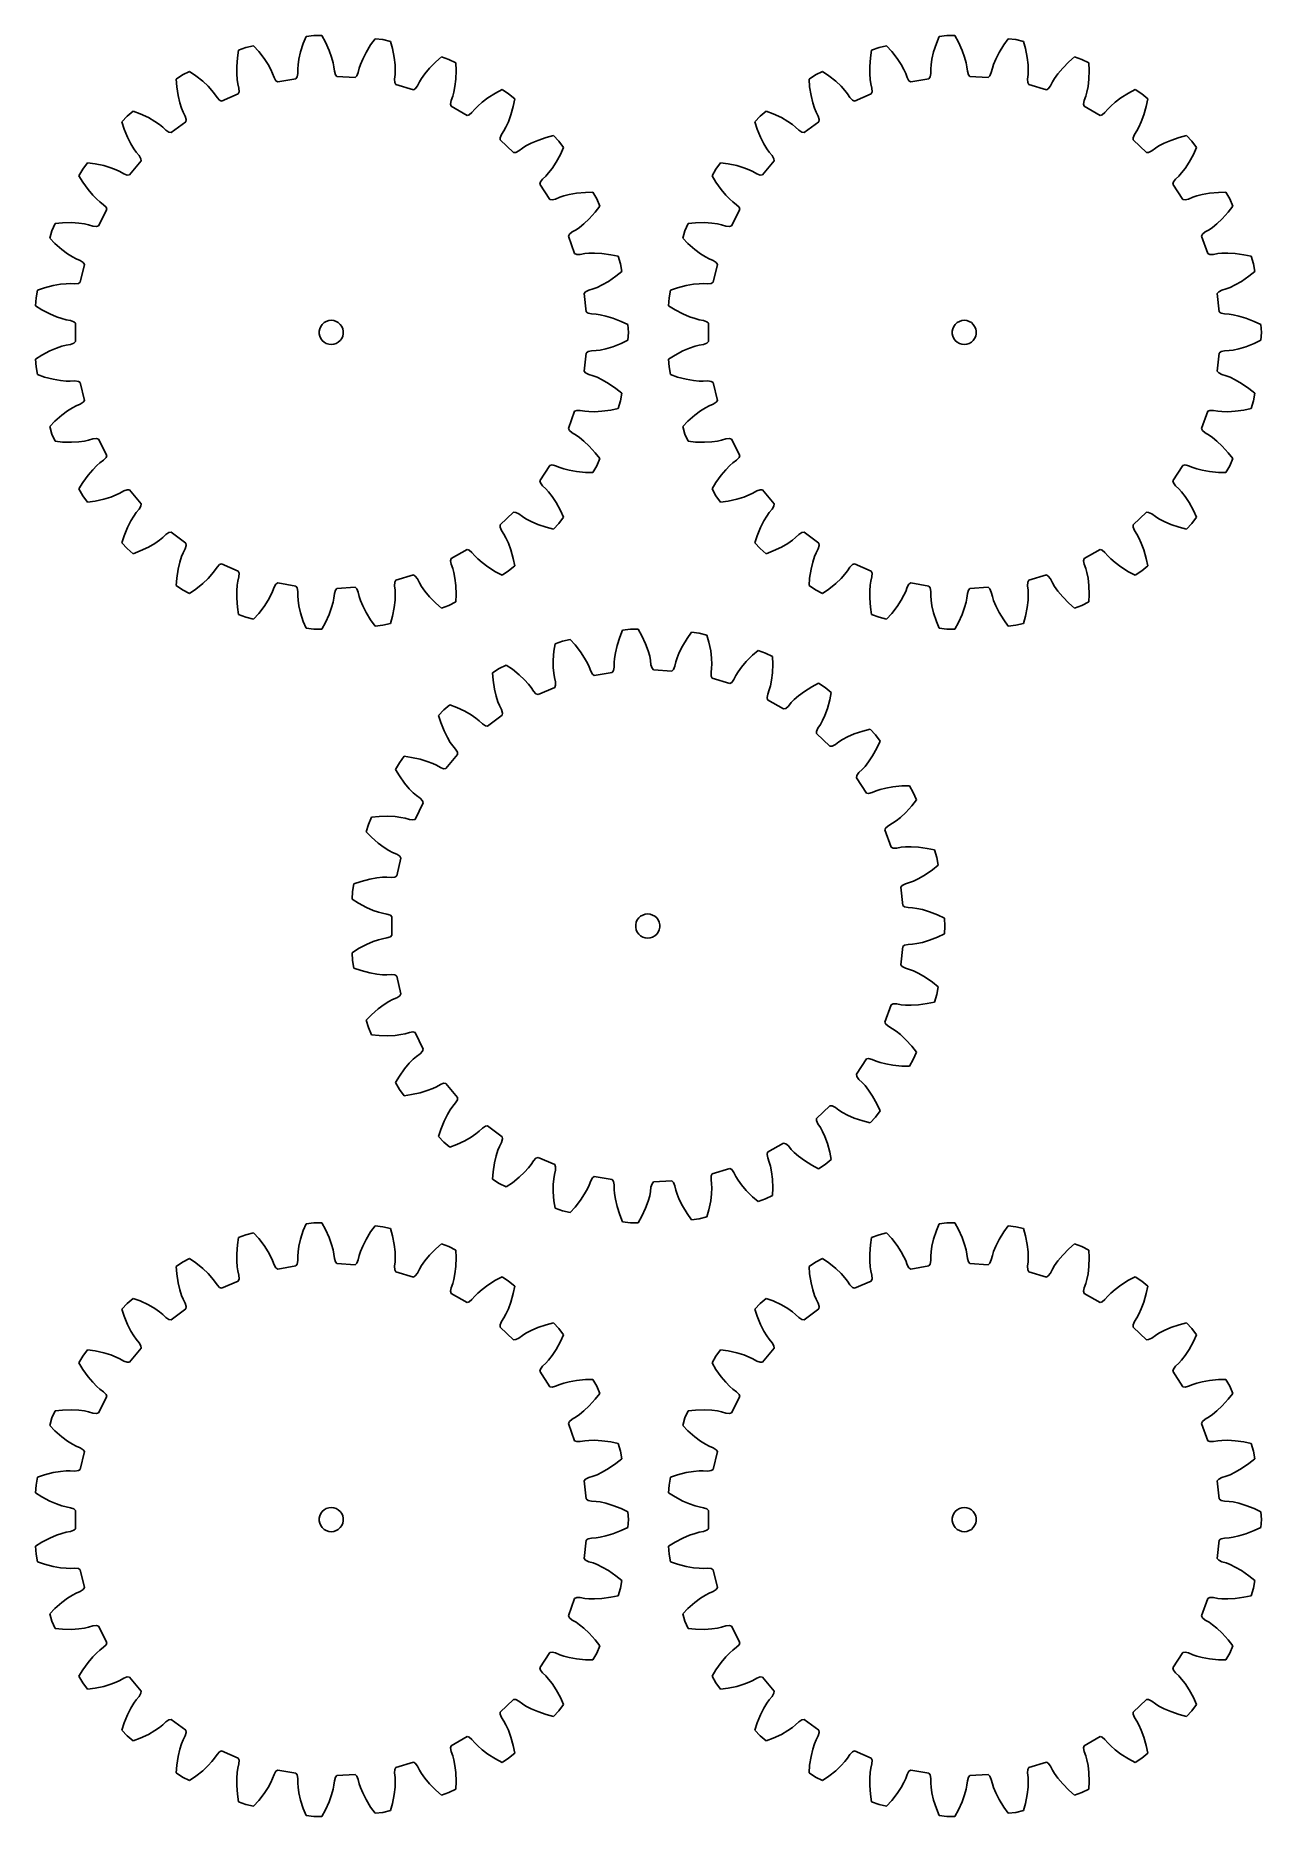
# Model space of a CAD drawing. Extents: x 0 to 152, y 0 to 221.
import ezdxf

# ---------------------------------------------------------------- set-up
doc = ezdxf.new("R2010")
doc.units = 0

msp = doc.modelspace()

# ---------------------------------------------------------------- linework, layer by layer
for p, q in [((25.23, 219.35), (25.08, 218.42)), ((26.14, 219.68), (25.23, 219.35)), ((27.09, 219.9), (26.14, 219.68)), ((27.72, 219.21), (27.09, 219.9)), ((28.39, 218.34), (27.72, 219.21)), ((32.93, 219.14), (32.72, 218.25)), ((33.26, 220.19), (32.93, 219.14)), ((33.62, 221.06), (33.26, 220.19)), ((34.58, 221.17), (33.62, 221.06)), ((35.56, 221.17), (34.58, 221.17)), ((36.01, 220.35), (35.56, 221.17)), ((36.47, 219.34), (36.01, 220.35)), ((36.78, 218.49), (36.47, 219.34)), ((41.06, 219.08), (40.65, 218.26)), ((41.63, 220.02), (41.06, 219.08)), ((42.18, 220.78), (41.63, 220.02)), ((43.14, 220.67), (42.18, 220.78)), ((44.09, 220.45), (43.14, 220.67)), ((44.34, 219.55), (44.09, 220.45)), ((44.55, 218.46), (44.34, 219.55)), ((103.88, 219.35), (103.74, 218.42)), ((104.8, 219.68), (103.88, 219.35)), ((105.74, 219.9), (104.8, 219.68)), ((106.37, 219.21), (105.74, 219.9)), ((107.05, 218.34), (106.37, 219.21)), ((111.58, 219.14), (111.37, 218.25)), ((111.92, 220.19), (111.58, 219.14)), ((112.27, 221.06), (111.92, 220.19)), ((113.24, 221.17), (112.27, 221.06)), ((114.21, 221.17), (113.24, 221.17)), ((114.66, 220.35), (114.21, 221.17)), ((115.12, 219.34), (114.66, 220.35)), ((115.43, 218.49), (115.12, 219.34)), ((119.72, 219.08), (119.31, 218.26)), ((120.29, 220.02), (119.72, 219.08)), ((120.83, 220.78), (120.29, 220.02)), ((121.8, 220.67), (120.83, 220.78)), ((122.75, 220.45), (121.8, 220.67)), ((123, 219.55), (122.75, 220.45)), ((123.21, 218.46), (123, 219.55)), ((25.08, 218.42), (25, 217.32)), ((25, 217.32), (25, 216.41)), ((28.89, 217.58), (28.39, 218.34)), ((29.24, 216.95), (28.89, 217.58)), ((29.45, 216.48), (29.24, 216.95)), ((32.61, 217.55), (32.57, 217.03)), ((32.57, 217.03), (32.57, 216.47)), ((32.72, 218.25), (32.61, 217.55)), ((36.97, 217.8), (36.78, 218.49)), ((37.07, 217.29), (36.97, 217.8)), ((37.13, 216.74), (37.07, 217.29)), ((40.22, 217.11), (40.1, 216.57)), ((40.38, 217.6), (40.22, 217.11)), ((40.65, 218.26), (40.38, 217.6)), ((44.66, 217.56), (44.55, 218.46)), ((44.69, 216.84), (44.66, 217.56)), ((44.67, 216.32), (44.69, 216.84)), ((48.96, 217.14), (48.38, 216.44)), ((49.74, 217.93), (48.96, 217.14)), ((50.44, 218.54), (49.74, 217.93)), ((51.36, 218.21), (50.44, 218.54)), ((52.23, 217.77), (51.36, 218.21)), ((52.22, 215.74), (52.26, 216.84)), ((52.26, 216.84), (52.23, 217.77)), ((103.74, 218.42), (103.65, 217.32)), ((103.65, 217.32), (103.65, 216.41)), ((107.55, 217.58), (107.05, 218.34)), ((107.89, 216.95), (107.55, 217.58)), ((108.11, 216.48), (107.89, 216.95)), ((111.26, 217.55), (111.22, 217.03)), ((111.22, 217.03), (111.22, 216.47)), ((111.37, 218.25), (111.26, 217.55)), ((115.62, 217.8), (115.43, 218.49)), ((115.72, 217.29), (115.62, 217.8)), ((115.79, 216.74), (115.72, 217.29)), ((118.88, 217.11), (118.75, 216.57)), ((119.04, 217.6), (118.88, 217.11)), ((119.31, 218.26), (119.04, 217.6)), ((123.31, 217.56), (123.21, 218.46)), ((123.34, 216.84), (123.31, 217.56)), ((123.32, 216.32), (123.34, 216.84)), ((127.62, 217.14), (127.03, 216.44)), ((128.39, 217.93), (127.62, 217.14)), ((129.1, 218.54), (128.39, 217.93)), ((130.01, 218.21), (129.1, 218.54)), ((130.88, 217.77), (130.01, 218.21)), ((130.87, 215.74), (130.92, 216.84)), ((130.92, 216.84), (130.88, 217.77)), ((18.27, 216.28), (17.46, 215.75)), ((17.46, 215.75), (17.53, 214.82)), ((17.53, 214.82), (17.7, 213.73)), ((19.14, 216.72), (18.27, 216.28)), ((19.91, 216.19), (19.14, 216.72)), ((20.77, 215.5), (19.91, 216.19)), ((21.43, 214.87), (20.77, 215.5)), ((21.91, 214.34), (21.43, 214.87)), ((25, 216.41), (25.05, 215.7)), ((25.05, 215.7), (25.13, 215.19)), ((25.13, 215.19), (25.26, 214.64)), ((25.26, 214.64), (25.29, 214.2)), ((29.64, 215.96), (29.45, 216.48)), ((29.87, 215.57), (29.64, 215.96)), ((30.09, 215.41), (29.87, 215.57)), ((32.33, 215.8), (30.09, 215.41)), ((32.49, 216.03), (32.33, 215.8)), ((32.57, 216.47), (32.49, 216.03)), ((37.26, 216.31), (37.13, 216.74)), ((37.44, 216.1), (37.26, 216.31)), ((39.72, 215.97), (37.44, 216.1)), ((39.92, 216.16), (39.72, 215.97)), ((40.1, 216.57), (39.92, 216.16)), ((44.6, 215.77), (44.67, 216.32)), ((44.63, 215.33), (44.6, 215.77)), ((44.76, 215.08), (44.63, 215.33)), ((46.94, 214.43), (44.76, 215.08)), ((47.18, 214.56), (46.94, 214.43)), ((47.44, 214.92), (47.18, 214.56)), ((47.69, 215.42), (47.44, 214.92)), ((47.96, 215.86), (47.69, 215.42)), ((48.38, 216.44), (47.96, 215.86)), ((51.98, 214.13), (52.11, 214.83)), ((52.11, 214.83), (52.22, 215.74)), ((96.92, 216.28), (96.11, 215.75)), ((96.11, 215.75), (96.18, 214.82)), ((96.18, 214.82), (96.35, 213.73)), ((97.79, 216.72), (96.92, 216.28)), ((98.56, 216.19), (97.79, 216.72)), ((99.43, 215.5), (98.56, 216.19)), ((100.09, 214.87), (99.43, 215.5)), ((100.57, 214.34), (100.09, 214.87)), ((103.65, 216.41), (103.71, 215.7)), ((103.71, 215.7), (103.79, 215.19)), ((103.79, 215.19), (103.92, 214.64)), ((103.92, 214.64), (103.94, 214.2)), ((108.3, 215.96), (108.11, 216.48)), ((108.52, 215.57), (108.3, 215.96)), ((108.75, 215.41), (108.52, 215.57)), ((110.99, 215.8), (108.75, 215.41)), ((111.14, 216.03), (110.99, 215.8)), ((111.22, 216.47), (111.14, 216.03)), ((115.92, 216.31), (115.79, 216.74)), ((116.1, 216.1), (115.92, 216.31)), ((118.37, 215.97), (116.1, 216.1)), ((118.57, 216.16), (118.37, 215.97)), ((118.75, 216.57), (118.57, 216.16)), ((123.26, 215.77), (123.32, 216.32)), ((123.28, 215.33), (123.26, 215.77)), ((123.41, 215.08), (123.28, 215.33)), ((125.59, 214.43), (123.41, 215.08)), ((125.83, 214.56), (125.59, 214.43)), ((126.1, 214.92), (125.83, 214.56)), ((126.35, 215.42), (126.1, 214.92)), ((126.62, 215.86), (126.35, 215.42)), ((127.03, 216.44), (126.62, 215.86)), ((130.63, 214.13), (130.77, 214.83)), ((130.77, 214.83), (130.87, 215.74)), ((17.7, 213.73), (17.91, 212.84)), ((17.91, 212.84), (18.13, 212.16)), ((22.23, 213.93), (21.91, 214.34)), ((22.54, 213.47), (22.23, 213.93)), ((22.84, 213.15), (22.54, 213.47)), ((23.1, 213.04), (22.84, 213.15)), ((25.19, 213.94), (23.1, 213.04)), ((25.29, 214.2), (25.19, 213.94)), ((51.57, 212.67), (51.65, 213.11)), ((51.64, 212.4), (51.57, 212.67)), ((53.61, 211.26), (51.64, 212.4)), ((51.65, 213.11), (51.84, 213.63)), ((51.84, 213.63), (51.98, 214.13)), ((54.94, 212.42), (54.57, 212.05)), ((55.47, 212.89), (54.94, 212.42)), ((56.2, 213.43), (55.47, 212.89)), ((57.14, 214.02), (56.2, 213.43)), ((57.97, 214.46), (57.14, 214.02)), ((58.78, 213.92), (57.97, 214.46)), ((59.53, 213.3), (58.78, 213.92)), ((59.05, 211.32), (59.35, 212.38)), ((59.35, 212.38), (59.53, 213.3)), ((96.35, 213.73), (96.56, 212.84)), ((96.56, 212.84), (96.78, 212.16)), ((100.89, 213.93), (100.57, 214.34)), ((101.19, 213.47), (100.89, 213.93)), ((101.5, 213.15), (101.19, 213.47)), ((101.75, 213.04), (101.5, 213.15)), ((103.84, 213.94), (101.75, 213.04)), ((103.94, 214.2), (103.84, 213.94)), ((130.22, 212.67), (130.3, 213.11)), ((130.29, 212.4), (130.22, 212.67)), ((132.26, 211.26), (130.29, 212.4)), ((130.3, 213.11), (130.49, 213.63)), ((130.49, 213.63), (130.63, 214.13)), ((133.59, 212.42), (133.23, 212.05)), ((134.13, 212.89), (133.59, 212.42)), ((134.86, 213.43), (134.13, 212.89)), ((135.8, 214.02), (134.86, 213.43)), ((136.62, 214.46), (135.8, 214.02)), ((137.44, 213.92), (136.62, 214.46)), ((138.18, 213.3), (137.44, 213.92)), ((137.7, 211.32), (138, 212.38)), ((138, 212.38), (138.18, 213.3)), ((11.39, 211.16), (10.72, 210.46)), ((10.72, 210.46), (11.01, 209.57)), ((12.14, 211.79), (11.39, 211.16)), ((13.01, 211.45), (12.14, 211.79)), ((14.01, 210.98), (13.01, 211.45)), ((14.8, 210.52), (14.01, 210.98)), ((15.39, 210.12), (14.8, 210.52)), ((15.79, 209.79), (15.39, 210.12)), ((18.67, 210.48), (16.84, 209.12)), ((18.13, 212.16), (18.32, 211.68)), ((18.32, 211.68), (18.57, 211.18)), ((18.57, 211.18), (18.7, 210.75)), ((18.7, 210.75), (18.67, 210.48)), ((53.87, 211.34), (53.61, 211.26)), ((54.22, 211.62), (53.87, 211.34)), ((54.57, 212.05), (54.22, 211.62)), ((58.44, 209.81), (58.74, 210.46)), ((58.74, 210.46), (59.05, 211.32)), ((90.05, 211.16), (89.38, 210.46)), ((89.38, 210.46), (89.66, 209.57)), ((90.79, 211.79), (90.05, 211.16)), ((91.66, 211.45), (90.79, 211.79)), ((92.66, 210.98), (91.66, 211.45)), ((93.45, 210.52), (92.66, 210.98)), ((94.04, 210.12), (93.45, 210.52)), ((94.44, 209.79), (94.04, 210.12)), ((97.32, 210.48), (95.49, 209.12)), ((96.78, 212.16), (96.98, 211.68)), ((96.98, 211.68), (97.23, 211.18)), ((97.23, 211.18), (97.36, 210.75)), ((97.36, 210.75), (97.32, 210.48)), ((132.53, 211.34), (132.26, 211.26)), ((132.87, 211.62), (132.53, 211.34)), ((133.23, 212.05), (132.87, 211.62)), ((137.1, 209.81), (137.39, 210.46)), ((137.39, 210.46), (137.7, 211.32)), ((11.01, 209.57), (11.43, 208.54)), ((11.43, 208.54), (11.84, 207.73)), ((16.19, 209.41), (15.79, 209.79)), ((16.57, 209.16), (16.19, 209.41)), ((16.84, 209.12), (16.57, 209.16)), ((57.71, 208.48), (57.89, 208.89)), ((57.71, 208.21), (57.71, 208.48)), ((59.37, 206.64), (57.71, 208.21)), ((57.89, 208.89), (58.19, 209.36)), ((58.19, 209.36), (58.44, 209.81)), ((62.4, 208.16), (61.56, 207.8)), ((63.44, 208.52), (62.4, 208.16)), ((64.35, 208.75), (63.44, 208.52)), ((65.02, 208.04), (64.35, 208.75)), ((65.6, 207.26), (65.02, 208.04)), ((89.66, 209.57), (90.08, 208.54)), ((90.08, 208.54), (90.49, 207.73)), ((94.85, 209.41), (94.44, 209.79)), ((95.22, 209.16), (94.85, 209.41)), ((95.49, 209.12), (95.22, 209.16)), ((136.36, 208.48), (136.54, 208.89)), ((136.37, 208.21), (136.36, 208.48)), ((138.02, 206.64), (136.37, 208.21)), ((136.54, 208.89), (136.85, 209.36)), ((136.85, 209.36), (137.1, 209.81)), ((141.05, 208.16), (140.22, 207.8)), ((142.1, 208.52), (141.05, 208.16)), ((143, 208.75), (142.1, 208.52)), ((143.67, 208.04), (143, 208.75)), ((144.25, 207.26), (143.67, 208.04)), ((11.84, 207.73), (12.21, 207.12)), ((12.21, 207.12), (12.51, 206.7)), ((12.51, 206.7), (12.87, 206.27)), ((12.87, 206.27), (13.09, 205.88)), ((13.09, 205.88), (13.12, 205.61)), ((59.65, 206.66), (59.37, 206.64)), ((60.04, 206.86), (59.65, 206.66)), ((60.49, 207.19), (60.04, 206.86)), ((60.93, 207.46), (60.49, 207.19)), ((61.56, 207.8), (60.93, 207.46)), ((64.68, 205.44), (65.21, 206.41)), ((65.21, 206.41), (65.6, 207.26)), ((90.49, 207.73), (90.86, 207.12)), ((90.86, 207.12), (91.16, 206.7)), ((91.16, 206.7), (91.52, 206.27)), ((91.52, 206.27), (91.74, 205.88)), ((91.74, 205.88), (91.77, 205.61)), ((138.3, 206.66), (138.02, 206.64)), ((138.7, 206.86), (138.3, 206.66)), ((139.14, 207.19), (138.7, 206.86)), ((139.58, 207.46), (139.14, 207.19)), ((140.22, 207.8), (139.58, 207.46)), ((143.33, 205.44), (143.87, 206.41)), ((143.87, 206.41), (144.25, 207.26)), ((5.88, 204.6), (5.39, 203.75)), ((5.39, 203.75), (5.88, 202.95)), ((6.46, 205.38), (5.88, 204.6)), ((7.39, 205.25), (6.46, 205.38)), ((8.47, 205.02), (7.39, 205.25)), ((9.34, 204.76), (8.47, 205.02)), ((10.01, 204.5), (9.34, 204.76)), ((10.48, 204.28), (10.01, 204.5)), ((10.96, 204), (10.48, 204.28)), ((11.38, 203.84), (10.96, 204)), ((11.65, 203.86), (11.38, 203.84)), ((13.12, 205.61), (11.65, 203.86)), ((62.99, 203.35), (63.39, 203.73)), ((63.39, 203.73), (63.74, 204.12)), ((63.74, 204.12), (64.18, 204.68)), ((64.18, 204.68), (64.68, 205.44)), ((84.54, 204.6), (84.05, 203.75)), ((84.05, 203.75), (84.53, 202.95)), ((85.12, 205.38), (84.54, 204.6)), ((86.04, 205.25), (85.12, 205.38)), ((87.12, 205.02), (86.04, 205.25)), ((88, 204.76), (87.12, 205.02)), ((88.66, 204.5), (88, 204.76)), ((89.13, 204.28), (88.66, 204.5)), ((89.61, 204), (89.13, 204.28)), ((90.03, 203.84), (89.61, 204)), ((90.31, 203.86), (90.03, 203.84)), ((91.77, 205.61), (90.31, 203.86)), ((141.64, 203.35), (142.04, 203.73)), ((142.04, 203.73), (142.39, 204.12)), ((142.39, 204.12), (142.83, 204.68)), ((142.83, 204.68), (143.33, 205.44)), ((5.88, 202.95), (6.52, 202.05)), ((6.52, 202.05), (7.11, 201.36)), ((7.11, 201.36), (7.61, 200.85)), ((62.66, 202.72), (62.72, 202.99)), ((63.91, 200.82), (62.66, 202.72)), ((62.72, 202.99), (62.99, 203.35)), ((66.31, 201.44), (65.62, 201.26)), ((67.21, 201.6), (66.31, 201.44)), ((68.31, 201.7), (67.21, 201.6)), ((69.24, 201.72), (68.31, 201.7)), ((69.73, 200.88), (69.24, 201.72)), ((84.53, 202.95), (85.18, 202.05)), ((85.18, 202.05), (85.76, 201.36)), ((85.76, 201.36), (86.26, 200.85)), ((141.31, 202.72), (141.37, 202.99)), ((142.56, 200.82), (141.31, 202.72)), ((141.37, 202.99), (141.64, 203.35)), ((144.96, 201.44), (144.27, 201.26)), ((145.86, 201.6), (144.96, 201.44)), ((146.96, 201.7), (145.86, 201.6)), ((147.9, 201.72), (146.96, 201.7)), ((148.38, 200.88), (147.9, 201.72)), ((7.61, 200.85), (8, 200.51)), ((8.84, 199.59), (7.82, 197.55)), ((8, 200.51), (8.44, 200.17)), ((8.44, 200.17), (8.75, 199.85)), ((8.75, 199.85), (8.84, 199.59)), ((64.18, 200.77), (63.91, 200.82)), ((64.62, 200.87), (64.18, 200.77)), ((65.13, 201.09), (64.62, 200.87)), ((65.62, 201.26), (65.13, 201.09)), ((68.8, 198.43), (69.54, 199.25)), ((69.54, 199.25), (70.11, 199.98)), ((70.11, 199.98), (69.73, 200.88)), ((86.26, 200.85), (86.65, 200.51)), ((87.5, 199.59), (86.47, 197.55)), ((86.65, 200.51), (87.1, 200.17)), ((87.1, 200.17), (87.4, 199.85)), ((87.4, 199.85), (87.5, 199.59)), ((142.84, 200.77), (142.56, 200.82)), ((143.27, 200.87), (142.84, 200.77)), ((143.78, 201.09), (143.27, 200.87)), ((144.27, 201.26), (143.78, 201.09)), ((147.45, 198.43), (148.2, 199.25)), ((148.2, 199.25), (148.77, 199.98)), ((148.77, 199.98), (148.38, 200.88)), ((2.03, 196.94), (1.75, 196)), ((2.42, 197.83), (2.03, 196.94)), ((3.35, 197.92), (2.42, 197.83)), ((4.46, 197.94), (3.35, 197.92)), ((5.36, 197.89), (4.46, 197.94)), ((6.07, 197.79), (5.36, 197.89)), ((6.58, 197.68), (6.07, 197.79)), ((7.11, 197.52), (6.58, 197.68)), ((7.55, 197.47), (7.11, 197.52)), ((7.82, 197.55), (7.55, 197.47)), ((66.67, 196.78), (67.15, 197.06)), ((67.15, 197.06), (67.58, 197.35)), ((67.58, 197.35), (68.14, 197.8)), ((68.14, 197.8), (68.8, 198.43)), ((80.69, 196.94), (80.41, 196)), ((81.07, 197.83), (80.69, 196.94)), ((82, 197.92), (81.07, 197.83)), ((83.11, 197.94), (82, 197.92)), ((84.02, 197.89), (83.11, 197.94)), ((84.73, 197.79), (84.02, 197.89)), ((85.23, 197.68), (84.73, 197.79)), ((85.77, 197.52), (85.23, 197.68)), ((86.21, 197.47), (85.77, 197.52)), ((86.47, 197.55), (86.21, 197.47)), ((145.32, 196.78), (145.81, 197.06)), ((145.81, 197.06), (146.23, 197.35)), ((146.23, 197.35), (146.79, 197.8)), ((146.79, 197.8), (147.45, 198.43)), ((1.75, 196), (2.41, 195.34)), ((2.41, 195.34), (3.24, 194.61)), ((66.21, 196.25), (66.33, 196.5)), ((66.98, 194.11), (66.21, 196.25)), ((66.33, 196.5), (66.67, 196.78)), ((80.41, 196), (81.06, 195.34)), ((81.06, 195.34), (81.9, 194.61)), ((144.86, 196.25), (144.98, 196.5)), ((145.64, 194.11), (144.86, 196.25)), ((144.98, 196.5), (145.32, 196.78)), ((3.24, 194.61), (3.97, 194.07)), ((3.97, 194.07), (4.58, 193.68)), ((4.58, 193.68), (5.04, 193.44)), ((5.04, 193.44), (5.55, 193.22)), ((6.07, 192.74), (5.54, 190.53)), ((5.55, 193.22), (5.92, 192.98)), ((5.92, 192.98), (6.07, 192.74)), ((67.24, 193.99), (66.98, 194.11)), ((67.68, 193.99), (67.24, 193.99)), ((68.23, 194.09), (67.68, 193.99)), ((68.75, 194.14), (68.23, 194.09)), ((69.46, 194.16), (68.75, 194.14)), ((70.37, 194.1), (69.46, 194.16)), ((71.47, 193.95), (70.37, 194.1)), ((72.38, 193.76), (71.47, 193.95)), ((72.66, 192.82), (72.38, 193.76)), ((72.83, 191.86), (72.66, 192.82)), ((81.9, 194.61), (82.63, 194.07)), ((82.63, 194.07), (83.23, 193.68)), ((83.23, 193.68), (83.69, 193.44)), ((83.69, 193.44), (84.2, 193.22)), ((84.2, 193.22), (84.57, 192.98)), ((84.72, 192.74), (84.2, 190.53)), ((84.57, 192.98), (84.72, 192.74)), ((145.89, 193.99), (145.64, 194.11)), ((146.34, 193.99), (145.89, 193.99)), ((146.89, 194.09), (146.34, 193.99)), ((147.4, 194.14), (146.89, 194.09)), ((148.12, 194.16), (147.4, 194.14)), ((149.03, 194.1), (148.12, 194.16)), ((150.12, 193.95), (149.03, 194.1)), ((151.04, 193.76), (150.12, 193.95)), ((151.31, 192.82), (151.04, 193.76)), ((151.48, 191.86), (151.31, 192.82)), ((3.08, 190.29), (2.18, 190.13)), ((3.79, 190.36), (3.08, 190.29)), ((4.31, 190.37), (3.79, 190.36)), ((4.86, 190.34), (4.31, 190.37)), ((5.31, 190.39), (4.86, 190.34)), ((5.54, 190.53), (5.31, 190.39)), ((70.4, 190.2), (71.19, 190.65)), ((71.19, 190.65), (72.1, 191.28)), ((72.1, 191.28), (72.83, 191.86)), ((81.73, 190.29), (80.84, 190.13)), ((82.44, 190.36), (81.73, 190.29)), ((82.96, 190.37), (82.44, 190.36)), ((83.52, 190.34), (82.96, 190.37)), ((83.96, 190.39), (83.52, 190.34)), ((84.2, 190.53), (83.96, 190.39)), ((149.06, 190.2), (149.84, 190.65)), ((149.84, 190.65), (150.76, 191.28)), ((150.76, 191.28), (151.48, 191.86)), ((0.06, 188.59), (0, 187.62)), ((0.23, 189.55), (0.06, 188.59)), ((1.11, 189.86), (0.23, 189.55)), ((2.18, 190.13), (1.11, 189.86)), ((68.16, 189.13), (68.34, 189.34)), ((68.43, 186.87), (68.16, 189.13)), ((68.34, 189.34), (68.74, 189.54)), ((68.74, 189.54), (69.27, 189.7)), ((69.27, 189.7), (69.76, 189.89)), ((69.76, 189.89), (70.4, 190.2)), ((78.71, 188.59), (78.65, 187.62)), ((78.88, 189.55), (78.71, 188.59)), ((79.76, 189.86), (78.88, 189.55)), ((80.84, 190.13), (79.76, 189.86)), ((146.82, 189.13), (147, 189.34)), ((147.08, 186.87), (146.82, 189.13)), ((147, 189.34), (147.39, 189.54)), ((147.39, 189.54), (147.93, 189.7)), ((147.93, 189.7), (148.41, 189.89)), ((148.41, 189.89), (149.06, 190.2)), ((0, 187.62), (0.79, 187.12)), ((0.79, 187.12), (1.77, 186.61)), ((1.77, 186.61), (2.61, 186.25)), ((2.61, 186.25), (3.28, 186.02)), ((3.28, 186.02), (3.78, 185.89)), ((3.78, 185.89), (4.33, 185.79)), ((4.33, 185.79), (4.75, 185.64)), ((36.42, 185.77), (36.73, 185.81)), ((36.73, 185.81), (37.04, 185.77)), ((68.65, 186.7), (68.43, 186.87)), ((69.08, 186.6), (68.65, 186.7)), ((69.64, 186.56), (69.08, 186.6)), ((70.15, 186.49), (69.64, 186.56)), ((70.85, 186.34), (70.15, 186.49)), ((71.72, 186.08), (70.85, 186.34)), ((72.76, 185.68), (71.72, 186.08)), ((78.65, 187.62), (79.45, 187.12)), ((79.45, 187.12), (80.42, 186.61)), ((80.42, 186.61), (81.26, 186.25)), ((81.26, 186.25), (81.94, 186.02)), ((81.94, 186.02), (82.44, 185.89)), ((82.44, 185.89), (82.99, 185.79)), ((82.99, 185.79), (83.41, 185.64)), ((115.07, 185.77), (115.39, 185.81)), ((115.39, 185.81), (115.7, 185.77)), ((147.3, 186.7), (147.08, 186.87)), ((147.74, 186.6), (147.3, 186.7)), ((148.29, 186.56), (147.74, 186.6)), ((148.81, 186.49), (148.29, 186.56)), ((149.51, 186.34), (148.81, 186.49)), ((150.38, 186.08), (149.51, 186.34)), ((151.41, 185.68), (150.38, 186.08)), ((4.75, 185.64), (4.95, 185.45)), ((4.95, 185.45), (4.95, 183.17)), ((35.24, 184.46), (35.3, 184.77)), ((35.24, 184.15), (35.24, 184.46)), ((35.3, 183.84), (35.24, 184.15)), ((35.3, 184.77), (35.43, 185.06)), ((35.43, 183.56), (35.3, 183.84)), ((35.43, 185.06), (35.62, 185.31)), ((35.62, 185.31), (35.85, 185.52)), ((35.85, 185.52), (36.12, 185.68)), ((36.12, 185.68), (36.42, 185.77)), ((37.04, 185.77), (37.34, 185.68)), ((37.34, 185.68), (37.61, 185.52)), ((37.61, 185.52), (37.85, 185.31)), ((37.85, 185.31), (38.03, 185.06)), ((38.03, 185.06), (38.16, 184.77)), ((38.16, 183.84), (38.03, 183.56)), ((38.16, 184.77), (38.22, 184.46)), ((38.22, 184.15), (38.16, 183.84)), ((38.22, 184.46), (38.22, 184.15)), ((73.6, 185.28), (72.76, 185.68)), ((73.65, 184.31), (73.6, 185.28)), ((73.6, 183.34), (73.65, 184.31)), ((83.41, 185.64), (83.6, 185.45)), ((83.6, 185.45), (83.6, 183.17)), ((113.89, 184.46), (113.96, 184.77)), ((113.89, 184.15), (113.89, 184.46)), ((113.96, 183.84), (113.89, 184.15)), ((113.96, 184.77), (114.09, 185.06)), ((114.09, 183.56), (113.96, 183.84)), ((114.09, 185.06), (114.27, 185.31)), ((114.27, 185.31), (114.5, 185.52)), ((114.5, 185.52), (114.78, 185.68)), ((114.78, 185.68), (115.07, 185.77)), ((115.7, 185.77), (116, 185.68)), ((116, 185.68), (116.27, 185.52)), ((116.27, 185.52), (116.5, 185.31)), ((116.5, 185.31), (116.68, 185.06)), ((116.68, 185.06), (116.81, 184.77)), ((116.81, 183.84), (116.68, 183.56)), ((116.81, 184.77), (116.88, 184.46)), ((116.88, 184.15), (116.81, 183.84)), ((116.88, 184.46), (116.88, 184.15)), ((152.25, 185.28), (151.41, 185.68)), ((152.31, 184.31), (152.25, 185.28)), ((152.25, 183.34), (152.31, 184.31)), ((0.79, 181.49), (0, 180.99)), ((1.77, 182.01), (0.79, 181.49)), ((2.61, 182.37), (1.77, 182.01)), ((3.28, 182.6), (2.61, 182.37)), ((3.78, 182.73), (3.28, 182.6)), ((4.33, 182.82), (3.78, 182.73)), ((4.75, 182.98), (4.33, 182.82)), ((4.95, 183.17), (4.75, 182.98)), ((35.62, 183.3), (35.43, 183.56)), ((35.85, 183.09), (35.62, 183.3)), ((36.12, 182.94), (35.85, 183.09)), ((36.42, 182.84), (36.12, 182.94)), ((36.73, 182.81), (36.42, 182.84)), ((37.04, 182.84), (36.73, 182.81)), ((37.34, 182.94), (37.04, 182.84)), ((37.61, 183.09), (37.34, 182.94)), ((37.85, 183.3), (37.61, 183.09)), ((38.03, 183.56), (37.85, 183.3)), ((68.16, 179.49), (68.43, 181.75)), ((68.43, 181.75), (68.65, 181.92)), ((68.65, 181.92), (69.08, 182.02)), ((69.08, 182.02), (69.64, 182.05)), ((69.64, 182.05), (70.15, 182.12)), ((70.15, 182.12), (70.85, 182.27)), ((70.85, 182.27), (71.72, 182.53)), ((71.72, 182.53), (72.76, 182.93)), ((72.76, 182.93), (73.6, 183.34)), ((79.45, 181.49), (78.65, 180.99)), ((80.42, 182.01), (79.45, 181.49)), ((81.26, 182.37), (80.42, 182.01)), ((81.94, 182.6), (81.26, 182.37)), ((82.44, 182.73), (81.94, 182.6)), ((82.99, 182.82), (82.44, 182.73)), ((83.41, 182.98), (82.99, 182.82)), ((83.6, 183.17), (83.41, 182.98)), ((114.27, 183.3), (114.09, 183.56)), ((114.5, 183.09), (114.27, 183.3)), ((114.78, 182.94), (114.5, 183.09)), ((115.07, 182.84), (114.78, 182.94)), ((115.39, 182.81), (115.07, 182.84)), ((115.7, 182.84), (115.39, 182.81)), ((116, 182.94), (115.7, 182.84)), ((116.27, 183.09), (116, 182.94)), ((116.5, 183.3), (116.27, 183.09)), ((116.68, 183.56), (116.5, 183.3)), ((146.82, 179.49), (147.08, 181.75)), ((147.08, 181.75), (147.3, 181.92)), ((147.3, 181.92), (147.74, 182.02)), ((147.74, 182.02), (148.29, 182.05)), ((148.29, 182.05), (148.81, 182.12)), ((148.81, 182.12), (149.51, 182.27)), ((149.51, 182.27), (150.38, 182.53)), ((150.38, 182.53), (151.41, 182.93)), ((151.41, 182.93), (152.25, 183.34)), ((0, 180.99), (0.06, 180.02)), ((0.06, 180.02), (0.23, 179.06)), ((68.34, 179.27), (68.16, 179.49)), ((68.74, 179.07), (68.34, 179.27)), ((78.65, 180.99), (78.71, 180.02)), ((78.71, 180.02), (78.88, 179.06)), ((147, 179.27), (146.82, 179.49)), ((147.39, 179.07), (147, 179.27)), ((0.23, 179.06), (1.11, 178.76)), ((1.11, 178.76), (2.18, 178.48)), ((2.18, 178.48), (3.08, 178.33)), ((3.08, 178.33), (3.79, 178.26)), ((3.79, 178.26), (4.31, 178.25)), ((4.31, 178.25), (4.86, 178.28)), ((4.86, 178.28), (5.31, 178.23)), ((5.31, 178.23), (5.54, 178.09)), ((5.54, 178.09), (6.07, 175.87)), ((69.27, 178.91), (68.74, 179.07)), ((69.76, 178.73), (69.27, 178.91)), ((70.4, 178.42), (69.76, 178.73)), ((71.19, 177.96), (70.4, 178.42)), ((72.1, 177.34), (71.19, 177.96)), ((72.83, 176.75), (72.1, 177.34)), ((78.88, 179.06), (79.76, 178.76)), ((79.76, 178.76), (80.84, 178.48)), ((80.84, 178.48), (81.73, 178.33)), ((81.73, 178.33), (82.44, 178.26)), ((82.44, 178.26), (82.96, 178.25)), ((82.96, 178.25), (83.52, 178.28)), ((83.52, 178.28), (83.96, 178.23)), ((83.96, 178.23), (84.2, 178.09)), ((84.2, 178.09), (84.72, 175.87)), ((147.93, 178.91), (147.39, 179.07)), ((148.41, 178.73), (147.93, 178.91)), ((149.06, 178.42), (148.41, 178.73)), ((149.84, 177.96), (149.06, 178.42)), ((150.76, 177.34), (149.84, 177.96)), ((151.48, 176.75), (150.76, 177.34)), ((4.58, 174.93), (3.97, 174.55)), ((5.04, 175.17), (4.58, 174.93)), ((5.55, 175.39), (5.04, 175.17)), ((5.92, 175.64), (5.55, 175.39)), ((6.07, 175.87), (5.92, 175.64)), ((71.47, 174.66), (72.38, 174.86)), ((72.38, 174.86), (72.66, 175.79)), ((72.66, 175.79), (72.83, 176.75)), ((83.23, 174.93), (82.63, 174.55)), ((83.69, 175.17), (83.23, 174.93)), ((84.2, 175.39), (83.69, 175.17)), ((84.57, 175.64), (84.2, 175.39)), ((84.72, 175.87), (84.57, 175.64)), ((150.12, 174.66), (151.04, 174.86)), ((151.04, 174.86), (151.31, 175.79)), ((151.31, 175.79), (151.48, 176.75)), ((2.41, 173.28), (1.75, 172.61)), ((1.75, 172.61), (2.03, 171.68)), ((3.24, 174.01), (2.41, 173.28)), ((3.97, 174.55), (3.24, 174.01)), ((66.21, 172.37), (66.98, 174.51)), ((66.98, 174.51), (67.24, 174.62)), ((67.24, 174.62), (67.68, 174.62)), ((67.68, 174.62), (68.23, 174.52)), ((68.23, 174.52), (68.75, 174.47)), ((68.75, 174.47), (69.46, 174.46)), ((69.46, 174.46), (70.37, 174.51)), ((70.37, 174.51), (71.47, 174.66)), ((81.06, 173.28), (80.41, 172.61)), ((80.41, 172.61), (80.69, 171.68)), ((81.9, 174.01), (81.06, 173.28)), ((82.63, 174.55), (81.9, 174.01)), ((144.86, 172.37), (145.64, 174.51)), ((145.64, 174.51), (145.89, 174.62)), ((145.89, 174.62), (146.34, 174.62)), ((146.34, 174.62), (146.89, 174.52)), ((146.89, 174.52), (147.4, 174.47)), ((147.4, 174.47), (148.12, 174.46)), ((148.12, 174.46), (149.03, 174.51)), ((149.03, 174.51), (150.12, 174.66)), ((2.03, 171.68), (2.42, 170.78)), ((2.42, 170.78), (3.35, 170.69)), ((3.35, 170.69), (4.46, 170.67)), ((4.46, 170.67), (5.36, 170.73)), ((5.36, 170.73), (6.07, 170.82)), ((6.07, 170.82), (6.58, 170.93)), ((6.58, 170.93), (7.11, 171.09)), ((7.11, 171.09), (7.55, 171.14)), ((7.55, 171.14), (7.82, 171.06)), ((7.82, 171.06), (8.84, 169.03)), ((66.33, 172.12), (66.21, 172.37)), ((66.67, 171.83), (66.33, 172.12)), ((67.15, 171.55), (66.67, 171.83)), ((67.58, 171.26), (67.15, 171.55)), ((68.14, 170.81), (67.58, 171.26)), ((68.8, 170.19), (68.14, 170.81)), ((80.69, 171.68), (81.07, 170.78)), ((81.07, 170.78), (82, 170.69)), ((82, 170.69), (83.11, 170.67)), ((83.11, 170.67), (84.02, 170.73)), ((84.02, 170.73), (84.73, 170.82)), ((84.73, 170.82), (85.23, 170.93)), ((85.23, 170.93), (85.77, 171.09)), ((85.77, 171.09), (86.21, 171.14)), ((86.21, 171.14), (86.47, 171.06)), ((86.47, 171.06), (87.5, 169.03)), ((144.98, 172.12), (144.86, 172.37)), ((145.32, 171.83), (144.98, 172.12)), ((145.81, 171.55), (145.32, 171.83)), ((146.23, 171.26), (145.81, 171.55)), ((146.79, 170.81), (146.23, 171.26)), ((147.45, 170.19), (146.79, 170.81)), ((8, 168.11), (7.61, 167.77)), ((8.44, 168.44), (8, 168.11)), ((8.75, 168.77), (8.44, 168.44)), ((8.84, 169.03), (8.75, 168.77)), ((69.54, 169.37), (68.8, 170.19)), ((70.11, 168.63), (69.54, 169.37)), ((69.73, 167.74), (70.11, 168.63)), ((86.65, 168.11), (86.26, 167.77)), ((87.1, 168.44), (86.65, 168.11)), ((87.4, 168.77), (87.1, 168.44)), ((87.5, 169.03), (87.4, 168.77)), ((148.2, 169.37), (147.45, 170.19)), ((148.77, 168.63), (148.2, 169.37)), ((148.38, 167.74), (148.77, 168.63)), ((6.52, 166.56), (5.88, 165.66)), ((7.11, 167.26), (6.52, 166.56)), ((7.61, 167.77), (7.11, 167.26)), ((62.66, 165.89), (63.91, 167.79)), ((62.72, 165.62), (62.66, 165.89)), ((63.91, 167.79), (64.18, 167.85)), ((64.18, 167.85), (64.62, 167.74)), ((64.62, 167.74), (65.13, 167.52)), ((65.13, 167.52), (65.62, 167.35)), ((65.62, 167.35), (66.31, 167.18)), ((66.31, 167.18), (67.21, 167.02)), ((67.21, 167.02), (68.31, 166.91)), ((68.31, 166.91), (69.24, 166.89)), ((69.24, 166.89), (69.73, 167.74)), ((85.18, 166.56), (84.53, 165.66)), ((85.76, 167.26), (85.18, 166.56)), ((86.26, 167.77), (85.76, 167.26)), ((141.31, 165.89), (142.56, 167.79)), ((141.37, 165.62), (141.31, 165.89)), ((142.56, 167.79), (142.84, 167.85)), ((142.84, 167.85), (143.27, 167.74)), ((143.27, 167.74), (143.78, 167.52)), ((143.78, 167.52), (144.27, 167.35)), ((144.27, 167.35), (144.96, 167.18)), ((144.96, 167.18), (145.86, 167.02)), ((145.86, 167.02), (146.96, 166.91)), ((146.96, 166.91), (147.9, 166.89)), ((147.9, 166.89), (148.38, 167.74)), ((5.88, 165.66), (5.39, 164.86)), ((5.39, 164.86), (5.88, 164.02)), ((5.88, 164.02), (6.46, 163.24)), ((8.47, 163.6), (9.34, 163.86)), ((9.34, 163.86), (10.01, 164.12)), ((10.01, 164.12), (10.48, 164.34)), ((10.48, 164.34), (10.96, 164.62)), ((10.96, 164.62), (11.38, 164.77)), ((11.38, 164.77), (11.65, 164.75)), ((11.65, 164.75), (13.12, 163.01)), ((62.99, 165.26), (62.72, 165.62)), ((63.39, 164.88), (62.99, 165.26)), ((63.74, 164.5), (63.39, 164.88)), ((64.18, 163.93), (63.74, 164.5)), ((64.68, 163.17), (64.18, 163.93)), ((84.53, 165.66), (84.05, 164.86)), ((84.05, 164.86), (84.54, 164.02)), ((84.54, 164.02), (85.12, 163.24)), ((87.12, 163.6), (88, 163.86)), ((88, 163.86), (88.66, 164.12)), ((88.66, 164.12), (89.13, 164.34)), ((89.13, 164.34), (89.61, 164.62)), ((89.61, 164.62), (90.03, 164.77)), ((90.03, 164.77), (90.31, 164.75)), ((90.31, 164.75), (91.77, 163.01)), ((141.64, 165.26), (141.37, 165.62)), ((142.04, 164.88), (141.64, 165.26)), ((142.39, 164.5), (142.04, 164.88)), ((142.83, 163.93), (142.39, 164.5)), ((143.33, 163.17), (142.83, 163.93)), ((6.46, 163.24), (7.39, 163.36)), ((7.39, 163.36), (8.47, 163.6)), ((12.21, 161.5), (11.84, 160.89)), ((12.51, 161.92), (12.21, 161.5)), ((12.87, 162.35), (12.51, 161.92)), ((13.09, 162.73), (12.87, 162.35)), ((13.12, 163.01), (13.09, 162.73)), ((57.71, 160.41), (59.37, 161.97)), ((59.37, 161.97), (59.65, 161.96)), ((59.65, 161.96), (60.04, 161.76)), ((60.04, 161.76), (60.49, 161.43)), ((65.21, 162.2), (64.68, 163.17)), ((65.6, 161.35), (65.21, 162.2)), ((85.12, 163.24), (86.04, 163.36)), ((86.04, 163.36), (87.12, 163.6)), ((90.86, 161.5), (90.49, 160.89)), ((91.16, 161.92), (90.86, 161.5)), ((91.52, 162.35), (91.16, 161.92)), ((91.74, 162.73), (91.52, 162.35)), ((91.77, 163.01), (91.74, 162.73)), ((136.37, 160.41), (138.02, 161.97)), ((138.02, 161.97), (138.3, 161.96)), ((138.3, 161.96), (138.7, 161.76)), ((138.7, 161.76), (139.14, 161.43)), ((143.87, 162.2), (143.33, 163.17)), ((144.25, 161.35), (143.87, 162.2)), ((11.43, 160.07), (11.01, 159.05)), ((11.84, 160.89), (11.43, 160.07)), ((16.19, 159.2), (16.57, 159.45)), ((16.57, 159.45), (16.84, 159.5)), ((16.84, 159.5), (18.67, 158.14)), ((57.71, 160.13), (57.71, 160.41)), ((57.89, 159.72), (57.71, 160.13)), ((58.19, 159.26), (57.89, 159.72)), ((58.44, 158.8), (58.19, 159.26)), ((60.49, 161.43), (60.93, 161.15)), ((60.93, 161.15), (61.56, 160.82)), ((61.56, 160.82), (62.4, 160.46)), ((62.4, 160.46), (63.44, 160.1)), ((63.44, 160.1), (64.35, 159.86)), ((64.35, 159.86), (65.02, 160.57)), ((65.02, 160.57), (65.6, 161.35)), ((90.08, 160.07), (89.66, 159.05)), ((90.49, 160.89), (90.08, 160.07)), ((94.85, 159.2), (95.22, 159.45)), ((95.22, 159.45), (95.49, 159.5)), ((95.49, 159.5), (97.32, 158.14)), ((136.36, 160.13), (136.37, 160.41)), ((136.54, 159.72), (136.36, 160.13)), ((136.85, 159.26), (136.54, 159.72)), ((137.1, 158.8), (136.85, 159.26)), ((139.14, 161.43), (139.58, 161.15)), ((139.58, 161.15), (140.22, 160.82)), ((140.22, 160.82), (141.05, 160.46)), ((141.05, 160.46), (142.1, 160.1)), ((142.1, 160.1), (143, 159.86)), ((143, 159.86), (143.67, 160.57)), ((143.67, 160.57), (144.25, 161.35)), ((11.01, 159.05), (10.72, 158.16)), ((10.72, 158.16), (11.39, 157.45)), ((11.39, 157.45), (12.14, 156.82)), ((12.14, 156.82), (13.01, 157.16)), ((13.01, 157.16), (14.01, 157.64)), ((14.01, 157.64), (14.8, 158.09)), ((14.8, 158.09), (15.39, 158.5)), ((15.39, 158.5), (15.79, 158.82)), ((15.79, 158.82), (16.19, 159.2)), ((18.57, 157.43), (18.32, 156.94)), ((18.7, 157.86), (18.57, 157.43)), ((18.67, 158.14), (18.7, 157.86)), ((51.64, 156.21), (53.61, 157.35)), ((53.61, 157.35), (53.87, 157.28)), ((53.87, 157.28), (54.22, 156.99)), ((58.74, 158.15), (58.44, 158.8)), ((59.05, 157.3), (58.74, 158.15)), ((59.35, 156.23), (59.05, 157.3)), ((89.66, 159.05), (89.38, 158.16)), ((89.38, 158.16), (90.05, 157.45)), ((90.05, 157.45), (90.79, 156.82)), ((90.79, 156.82), (91.66, 157.16)), ((91.66, 157.16), (92.66, 157.64)), ((92.66, 157.64), (93.45, 158.09)), ((93.45, 158.09), (94.04, 158.5)), ((94.04, 158.5), (94.44, 158.82)), ((94.44, 158.82), (94.85, 159.2)), ((97.23, 157.43), (96.98, 156.94)), ((97.36, 157.86), (97.23, 157.43)), ((97.32, 158.14), (97.36, 157.86)), ((130.29, 156.21), (132.26, 157.35)), ((132.26, 157.35), (132.53, 157.28)), ((132.53, 157.28), (132.87, 156.99)), ((137.39, 158.15), (137.1, 158.8)), ((137.7, 157.3), (137.39, 158.15)), ((138, 156.23), (137.7, 157.3)), ((17.7, 154.89), (17.53, 153.8)), ((17.91, 155.78), (17.7, 154.89)), ((18.13, 156.46), (17.91, 155.78)), ((18.32, 156.94), (18.13, 156.46)), ((22.23, 154.68), (22.54, 155.15)), ((22.54, 155.15), (22.84, 155.47)), ((22.84, 155.47), (23.1, 155.58)), ((23.1, 155.58), (25.19, 154.67)), ((51.57, 155.95), (51.64, 156.21)), ((51.65, 155.51), (51.57, 155.95)), ((51.84, 154.98), (51.65, 155.51)), ((51.98, 154.48), (51.84, 154.98)), ((54.22, 156.99), (54.57, 156.56)), ((54.57, 156.56), (54.94, 156.19)), ((54.94, 156.19), (55.47, 155.72)), ((55.47, 155.72), (56.2, 155.18)), ((56.2, 155.18), (57.14, 154.59)), ((58.78, 154.69), (59.53, 155.32)), ((59.53, 155.32), (59.35, 156.23)), ((96.35, 154.89), (96.18, 153.8)), ((96.56, 155.78), (96.35, 154.89)), ((96.78, 156.46), (96.56, 155.78)), ((96.98, 156.94), (96.78, 156.46)), ((100.89, 154.68), (101.19, 155.15)), ((101.19, 155.15), (101.5, 155.47)), ((101.5, 155.47), (101.75, 155.58)), ((101.75, 155.58), (103.84, 154.67)), ((130.22, 155.95), (130.29, 156.21)), ((130.3, 155.51), (130.22, 155.95)), ((130.49, 154.98), (130.3, 155.51)), ((130.63, 154.48), (130.49, 154.98)), ((132.87, 156.99), (133.23, 156.56)), ((133.23, 156.56), (133.59, 156.19)), ((133.59, 156.19), (134.13, 155.72)), ((134.13, 155.72), (134.86, 155.18)), ((134.86, 155.18), (135.8, 154.59)), ((137.44, 154.69), (138.18, 155.32)), ((138.18, 155.32), (138, 156.23)), ((17.53, 153.8), (17.46, 152.87)), ((17.46, 152.87), (18.27, 152.33)), ((19.91, 152.42), (20.77, 153.12)), ((20.77, 153.12), (21.43, 153.74)), ((21.43, 153.74), (21.91, 154.27)), ((21.91, 154.27), (22.23, 154.68)), ((25.05, 152.92), (25, 152.2)), ((25.13, 153.43), (25.05, 152.92)), ((25.26, 153.97), (25.13, 153.43)), ((25.19, 154.67), (25.29, 154.42)), ((25.29, 154.42), (25.26, 153.97)), ((29.45, 152.13), (29.64, 152.66)), ((29.64, 152.66), (29.87, 153.04)), ((29.87, 153.04), (30.09, 153.21)), ((30.09, 153.21), (32.33, 152.81)), ((32.33, 152.81), (32.49, 152.58)), ((37.44, 152.51), (39.72, 152.65)), ((39.72, 152.65), (39.92, 152.46)), ((44.6, 152.84), (44.63, 153.29)), ((44.67, 152.29), (44.6, 152.84)), ((44.63, 153.29), (44.76, 153.53)), ((44.76, 153.53), (46.94, 154.19)), ((46.94, 154.19), (47.18, 154.05)), ((47.18, 154.05), (47.44, 153.69)), ((47.44, 153.69), (47.69, 153.2)), ((47.69, 153.2), (47.96, 152.75)), ((47.96, 152.75), (48.38, 152.17)), ((52.11, 153.78), (51.98, 154.48)), ((52.22, 152.88), (52.11, 153.78)), ((52.26, 151.77), (52.22, 152.88)), ((57.14, 154.59), (57.97, 154.15)), ((57.97, 154.15), (58.78, 154.69)), ((96.18, 153.8), (96.11, 152.87)), ((96.11, 152.87), (96.92, 152.33)), ((98.56, 152.42), (99.43, 153.12)), ((99.43, 153.12), (100.09, 153.74)), ((100.09, 153.74), (100.57, 154.27)), ((100.57, 154.27), (100.89, 154.68)), ((103.71, 152.92), (103.65, 152.2)), ((103.79, 153.43), (103.71, 152.92)), ((103.92, 153.97), (103.79, 153.43)), ((103.84, 154.67), (103.94, 154.42)), ((103.94, 154.42), (103.92, 153.97)), ((108.11, 152.13), (108.3, 152.66)), ((108.3, 152.66), (108.52, 153.04)), ((108.52, 153.04), (108.75, 153.21)), ((108.75, 153.21), (110.99, 152.81)), ((110.99, 152.81), (111.14, 152.58)), ((116.1, 152.51), (118.37, 152.65)), ((118.37, 152.65), (118.57, 152.46)), ((123.26, 152.84), (123.28, 153.29)), ((123.32, 152.29), (123.26, 152.84)), ((123.28, 153.29), (123.41, 153.53)), ((123.41, 153.53), (125.59, 154.19)), ((125.59, 154.19), (125.83, 154.05)), ((125.83, 154.05), (126.1, 153.69)), ((126.1, 153.69), (126.35, 153.2)), ((126.35, 153.2), (126.62, 152.75)), ((126.62, 152.75), (127.03, 152.17)), ((130.77, 153.78), (130.63, 154.48)), ((130.87, 152.88), (130.77, 153.78)), ((130.92, 151.77), (130.87, 152.88)), ((135.8, 154.59), (136.62, 154.15)), ((136.62, 154.15), (137.44, 154.69)), ((18.27, 152.33), (19.14, 151.89)), ((19.14, 151.89), (19.91, 152.42)), ((25, 152.2), (25, 151.29)), ((25, 151.29), (25.08, 150.19)), ((28.39, 150.28), (28.89, 151.04)), ((28.89, 151.04), (29.24, 151.66)), ((29.24, 151.66), (29.45, 152.13)), ((32.49, 152.58), (32.57, 152.14)), ((32.57, 152.14), (32.57, 151.59)), ((32.57, 151.59), (32.61, 151.07)), ((32.61, 151.07), (32.72, 150.36)), ((36.78, 150.13), (36.97, 150.81)), ((36.97, 150.81), (37.07, 151.32)), ((37.07, 151.32), (37.13, 151.88)), ((37.13, 151.88), (37.26, 152.3)), ((37.26, 152.3), (37.44, 152.51)), ((39.92, 152.46), (40.1, 152.05)), ((40.1, 152.05), (40.22, 151.51)), ((40.22, 151.51), (40.38, 151.01)), ((40.38, 151.01), (40.65, 150.35)), ((44.55, 150.15), (44.66, 151.06)), ((44.66, 151.06), (44.69, 151.77)), ((44.69, 151.77), (44.67, 152.29)), ((48.38, 152.17), (48.96, 151.47)), ((48.96, 151.47), (49.74, 150.68)), ((49.74, 150.68), (50.44, 150.07)), ((50.44, 150.07), (51.36, 150.4)), ((51.36, 150.4), (52.23, 150.84)), ((52.23, 150.84), (52.26, 151.77)), ((96.92, 152.33), (97.79, 151.89)), ((97.79, 151.89), (98.56, 152.42)), ((103.65, 152.2), (103.65, 151.29)), ((103.65, 151.29), (103.74, 150.19)), ((107.05, 150.28), (107.55, 151.04)), ((107.55, 151.04), (107.89, 151.66)), ((107.89, 151.66), (108.11, 152.13)), ((111.14, 152.58), (111.22, 152.14)), ((111.22, 152.14), (111.22, 151.59)), ((111.22, 151.59), (111.26, 151.07)), ((111.26, 151.07), (111.37, 150.36)), ((115.43, 150.13), (115.62, 150.81)), ((115.62, 150.81), (115.72, 151.32)), ((115.72, 151.32), (115.79, 151.88)), ((115.79, 151.88), (115.92, 152.3)), ((115.92, 152.3), (116.1, 152.51)), ((118.57, 152.46), (118.75, 152.05)), ((118.75, 152.05), (118.88, 151.51)), ((118.88, 151.51), (119.04, 151.01)), ((119.04, 151.01), (119.31, 150.35)), ((123.21, 150.15), (123.31, 151.06)), ((123.31, 151.06), (123.34, 151.77)), ((123.34, 151.77), (123.32, 152.29)), ((127.03, 152.17), (127.62, 151.47)), ((127.62, 151.47), (128.39, 150.68)), ((128.39, 150.68), (129.1, 150.07)), ((129.1, 150.07), (130.01, 150.4)), ((130.01, 150.4), (130.88, 150.84)), ((130.88, 150.84), (130.92, 151.77)), ((25.08, 150.19), (25.23, 149.27)), ((25.23, 149.27), (26.14, 148.93)), ((26.14, 148.93), (27.09, 148.71)), ((27.09, 148.71), (27.72, 149.4)), ((27.72, 149.4), (28.39, 150.28)), ((32.72, 150.36), (32.93, 149.48)), ((32.93, 149.48), (33.26, 148.42)), ((33.26, 148.42), (33.62, 147.56)), ((35.56, 147.45), (36.01, 148.26)), ((36.01, 148.26), (36.47, 149.27)), ((36.47, 149.27), (36.78, 150.13)), ((40.65, 150.35), (41.06, 149.54)), ((41.06, 149.54), (41.63, 148.59)), ((41.63, 148.59), (42.18, 147.83)), ((44.09, 148.17), (44.34, 149.07)), ((44.34, 149.07), (44.55, 150.15)), ((103.74, 150.19), (103.88, 149.27)), ((103.88, 149.27), (104.8, 148.93)), ((104.8, 148.93), (105.74, 148.71)), ((105.74, 148.71), (106.37, 149.4)), ((106.37, 149.4), (107.05, 150.28)), ((111.37, 150.36), (111.58, 149.48)), ((111.58, 149.48), (111.92, 148.42)), ((111.92, 148.42), (112.27, 147.56)), ((114.21, 147.45), (114.66, 148.26)), ((114.66, 148.26), (115.12, 149.27)), ((115.12, 149.27), (115.43, 150.13)), ((119.31, 150.35), (119.72, 149.54)), ((119.72, 149.54), (120.29, 148.59)), ((120.29, 148.59), (120.83, 147.83)), ((122.75, 148.17), (123, 149.07)), ((123, 149.07), (123.21, 150.15)), ((33.62, 147.56), (34.58, 147.45)), ((34.58, 147.45), (35.56, 147.45)), ((42.18, 147.83), (43.14, 147.94)), ((43.14, 147.94), (44.09, 148.17)), ((66.42, 146.18), (65.47, 145.96)), ((67.04, 145.49), (66.42, 146.18)), ((72.59, 146.47), (72.25, 145.41)), ((72.94, 147.33), (72.59, 146.47)), ((73.91, 147.45), (72.94, 147.33)), ((74.89, 147.45), (73.91, 147.45)), ((75.34, 146.63), (74.89, 147.45)), ((75.79, 145.62), (75.34, 146.63)), ((80.96, 146.3), (80.39, 145.35)), ((81.5, 147.06), (80.96, 146.3)), ((82.47, 146.95), (81.5, 147.06)), ((83.42, 146.72), (82.47, 146.95)), ((83.67, 145.82), (83.42, 146.72)), ((112.27, 147.56), (113.24, 147.45)), ((113.24, 147.45), (114.21, 147.45)), ((120.83, 147.83), (121.8, 147.94)), ((121.8, 147.94), (122.75, 148.17)), ((64.41, 144.7), (64.32, 143.6)), ((64.55, 145.62), (64.41, 144.7)), ((65.47, 145.96), (64.55, 145.62)), ((67.72, 144.62), (67.04, 145.49)), ((68.22, 143.85), (67.72, 144.62)), ((68.57, 143.23), (68.22, 143.85)), ((71.93, 143.82), (71.89, 143.31)), ((72.04, 144.53), (71.93, 143.82)), ((72.25, 145.41), (72.04, 144.53)), ((76.11, 144.77), (75.79, 145.62)), ((76.3, 144.08), (76.11, 144.77)), ((76.4, 143.57), (76.3, 144.08)), ((79.71, 143.88), (79.55, 143.38)), ((79.98, 144.54), (79.71, 143.88)), ((80.39, 145.35), (79.98, 144.54)), ((83.88, 144.74), (83.67, 145.82)), ((83.99, 143.83), (83.88, 144.74)), ((84.01, 143.12), (83.99, 143.83)), ((89.06, 144.21), (88.29, 143.42)), ((89.77, 144.82), (89.06, 144.21)), ((90.68, 144.49), (89.77, 144.82)), ((91.55, 144.05), (90.68, 144.49)), ((91.59, 143.12), (91.55, 144.05)), ((57.6, 142.56), (56.78, 142.03)), ((56.78, 142.03), (56.86, 141.1)), ((58.47, 143), (57.6, 142.56)), ((59.24, 142.47), (58.47, 143)), ((60.1, 141.78), (59.24, 142.47)), ((60.76, 141.15), (60.1, 141.78)), ((64.32, 143.6), (64.32, 142.69)), ((64.32, 142.69), (64.38, 141.98)), ((64.38, 141.98), (64.46, 141.46)), ((68.78, 142.76), (68.57, 143.23)), ((68.97, 142.23), (68.78, 142.76)), ((69.19, 141.85), (68.97, 142.23)), ((69.42, 141.68), (69.19, 141.85)), ((71.66, 142.08), (69.42, 141.68)), ((71.82, 142.31), (71.66, 142.08)), ((71.89, 142.75), (71.82, 142.31)), ((71.89, 143.31), (71.89, 142.75)), ((76.46, 143.02), (76.4, 143.57)), ((76.59, 142.59), (76.46, 143.02)), ((76.77, 142.38), (76.59, 142.59)), ((79.04, 142.25), (76.77, 142.38)), ((79.25, 142.43), (79.04, 142.25)), ((79.42, 142.84), (79.25, 142.43)), ((79.55, 143.38), (79.42, 142.84)), ((83.93, 142.05), (83.99, 142.6)), ((83.96, 141.6), (83.93, 142.05)), ((84.08, 141.36), (83.96, 141.6)), ((83.99, 142.6), (84.01, 143.12)), ((87.02, 141.69), (86.77, 141.2)), ((87.29, 142.14), (87.02, 141.69)), ((87.7, 142.72), (87.29, 142.14)), ((88.29, 143.42), (87.7, 142.72)), ((91.44, 141.11), (91.55, 142.01)), ((91.55, 142.01), (91.59, 143.12)), ((56.86, 141.1), (57.03, 140)), ((57.03, 140), (57.24, 139.12)), ((61.24, 140.62), (60.76, 141.15)), ((61.56, 140.21), (61.24, 140.62)), ((61.86, 139.75), (61.56, 140.21)), ((62.17, 139.42), (61.86, 139.75)), ((62.43, 139.32), (62.17, 139.42)), ((64.52, 140.22), (62.43, 139.32)), ((64.46, 141.46), (64.59, 140.92)), ((64.61, 140.48), (64.52, 140.22)), ((64.59, 140.92), (64.61, 140.48)), ((86.26, 140.7), (84.08, 141.36)), ((86.51, 140.84), (86.26, 140.7)), ((86.77, 141.2), (86.51, 140.84)), ((90.9, 138.95), (90.97, 139.38)), ((90.97, 139.38), (91.16, 139.91)), ((91.16, 139.91), (91.3, 140.41)), ((91.3, 140.41), (91.44, 141.11)), ((95.53, 139.71), (94.8, 139.17)), ((96.47, 140.3), (95.53, 139.71)), ((97.29, 140.74), (96.47, 140.3)), ((98.11, 140.2), (97.29, 140.74)), ((98.85, 139.58), (98.11, 140.2)), ((98.67, 138.66), (98.85, 139.58)), ((50.72, 137.44), (50.05, 136.73)), ((51.47, 138.07), (50.72, 137.44)), ((52.34, 137.73), (51.47, 138.07)), ((53.33, 137.25), (52.34, 137.73)), ((54.12, 136.8), (53.33, 137.25)), ((57.24, 139.12), (57.45, 138.44)), ((57.45, 138.44), (57.65, 137.96)), ((57.65, 137.96), (57.9, 137.46)), ((57.9, 137.46), (58.03, 137.03)), ((90.96, 138.68), (90.9, 138.95)), ((92.93, 137.54), (90.96, 138.68)), ((93.2, 137.61), (92.93, 137.54)), ((93.54, 137.9), (93.2, 137.61)), ((93.9, 138.33), (93.54, 137.9)), ((94.26, 138.7), (93.9, 138.33)), ((94.8, 139.17), (94.26, 138.7)), ((98.07, 136.74), (98.38, 137.59)), ((98.38, 137.59), (98.67, 138.66)), ((50.05, 136.73), (50.34, 135.84)), ((50.34, 135.84), (50.76, 134.82)), ((54.71, 136.39), (54.12, 136.8)), ((55.12, 136.07), (54.71, 136.39)), ((55.52, 135.69), (55.12, 136.07)), ((55.89, 135.44), (55.52, 135.69)), ((56.17, 135.4), (55.89, 135.44)), ((57.99, 136.76), (56.17, 135.4)), ((58.03, 137.03), (57.99, 136.76)), ((97.04, 134.76), (97.21, 135.17)), ((97.21, 135.17), (97.52, 135.63)), ((97.52, 135.63), (97.77, 136.09)), ((97.77, 136.09), (98.07, 136.74)), ((103.68, 135.03), (102.77, 134.79)), ((104.34, 134.32), (103.68, 135.03)), ((50.76, 134.82), (51.16, 134.01)), ((51.16, 134.01), (51.53, 133.39)), ((51.53, 133.39), (51.83, 132.97)), ((51.83, 132.97), (52.19, 132.55)), ((97.04, 134.48), (97.04, 134.76)), ((98.7, 132.92), (97.04, 134.48)), ((98.97, 132.93), (98.7, 132.92)), ((99.37, 133.13), (98.97, 132.93)), ((99.82, 133.47), (99.37, 133.13)), ((100.26, 133.74), (99.82, 133.47)), ((100.89, 134.08), (100.26, 133.74)), ((101.72, 134.44), (100.89, 134.08)), ((102.77, 134.79), (101.72, 134.44)), ((104.93, 133.54), (104.34, 134.32)), ((104.54, 132.69), (104.93, 133.54)), ((45.21, 130.87), (44.72, 130.03)), ((45.79, 131.66), (45.21, 130.87)), ((46.72, 131.53), (45.79, 131.66)), ((47.8, 131.29), (46.72, 131.53)), ((48.67, 131.03), (47.8, 131.29)), ((49.34, 130.78), (48.67, 131.03)), ((49.8, 130.55), (49.34, 130.78)), ((50.29, 130.27), (49.8, 130.55)), ((52.44, 131.89), (50.98, 130.14)), ((52.19, 132.55), (52.42, 132.16)), ((52.42, 132.16), (52.44, 131.89)), ((103.07, 130.39), (103.5, 130.96)), ((103.5, 130.96), (104, 131.72)), ((104, 131.72), (104.54, 132.69)), ((44.72, 130.03), (45.2, 129.23)), ((45.2, 129.23), (45.85, 128.33)), ((45.85, 128.33), (46.43, 127.63)), ((50.7, 130.12), (50.29, 130.27)), ((50.98, 130.14), (50.7, 130.12)), ((101.99, 129), (102.05, 129.27)), ((103.24, 127.1), (101.99, 129)), ((102.05, 129.27), (102.31, 129.63)), ((102.31, 129.63), (102.72, 130.01)), ((102.72, 130.01), (103.07, 130.39)), ((46.43, 127.63), (46.93, 127.12)), ((46.93, 127.12), (47.32, 126.78)), ((47.32, 126.78), (47.77, 126.45)), ((47.77, 126.45), (48.08, 126.13)), ((48.08, 126.13), (48.17, 125.87)), ((103.51, 127.05), (103.24, 127.1)), ((103.94, 127.15), (103.51, 127.05)), ((104.45, 127.37), (103.94, 127.15)), ((104.94, 127.54), (104.45, 127.37)), ((105.64, 127.72), (104.94, 127.54)), ((106.53, 127.87), (105.64, 127.72)), ((107.63, 127.98), (106.53, 127.87)), ((108.57, 128), (107.63, 127.98)), ((109.05, 127.16), (108.57, 128)), ((108.87, 125.52), (109.44, 126.26)), ((109.44, 126.26), (109.05, 127.16)), ((41.75, 124.11), (41.36, 123.21)), ((42.68, 124.2), (41.75, 124.11)), ((43.78, 124.22), (42.68, 124.2)), ((44.69, 124.17), (43.78, 124.22)), ((45.4, 124.07), (44.69, 124.17)), ((45.91, 123.96), (45.4, 124.07)), ((46.44, 123.8), (45.91, 123.96)), ((48.17, 125.87), (47.15, 123.83)), ((106.91, 123.63), (107.46, 124.08)), ((107.46, 124.08), (108.12, 124.7)), ((108.12, 124.7), (108.87, 125.52)), ((41.36, 123.21), (41.08, 122.28)), ((41.08, 122.28), (41.74, 121.61)), ((46.88, 123.75), (46.44, 123.8)), ((47.15, 123.83), (46.88, 123.75)), ((105.53, 122.52), (105.65, 122.77)), ((106.31, 120.38), (105.53, 122.52)), ((105.65, 122.77), (106, 123.06)), ((106, 123.06), (106.48, 123.34)), ((106.48, 123.34), (106.91, 123.63)), ((41.74, 121.61), (42.57, 120.89)), ((42.57, 120.89), (43.3, 120.34)), ((43.3, 120.34), (43.9, 119.96)), ((43.9, 119.96), (44.36, 119.72)), ((44.36, 119.72), (44.87, 119.5)), ((44.87, 119.5), (45.25, 119.25)), ((106.57, 120.27), (106.31, 120.38)), ((107.01, 120.27), (106.57, 120.27)), ((107.56, 120.37), (107.01, 120.27)), ((108.08, 120.42), (107.56, 120.37)), ((108.79, 120.43), (108.08, 120.42)), ((109.7, 120.38), (108.79, 120.43)), ((110.79, 120.23), (109.7, 120.38)), ((111.71, 120.03), (110.79, 120.23)), ((111.99, 119.1), (111.71, 120.03)), ((45.4, 119.02), (44.87, 116.81)), ((45.25, 119.25), (45.4, 119.02)), ((110.52, 116.93), (111.43, 117.55)), ((111.43, 117.55), (112.16, 118.14)), ((112.16, 118.14), (111.99, 119.1)), ((39.55, 115.83), (39.38, 114.87)), ((40.44, 116.13), (39.55, 115.83)), ((41.51, 116.41), (40.44, 116.13)), ((42.4, 116.57), (41.51, 116.41)), ((43.12, 116.64), (42.4, 116.57)), ((43.63, 116.65), (43.12, 116.64)), ((44.19, 116.61), (43.63, 116.65)), ((44.63, 116.66), (44.19, 116.61)), ((44.87, 116.81), (44.63, 116.66)), ((107.49, 115.4), (107.67, 115.62)), ((107.76, 113.14), (107.49, 115.4)), ((107.67, 115.62), (108.07, 115.82)), ((108.07, 115.82), (108.6, 115.98)), ((108.6, 115.98), (109.08, 116.17)), ((109.08, 116.17), (109.73, 116.47)), ((109.73, 116.47), (110.52, 116.93)), ((39.38, 114.87), (39.33, 113.9)), ((39.33, 113.9), (40.12, 113.4)), ((40.12, 113.4), (41.1, 112.89)), ((41.1, 112.89), (41.93, 112.52)), ((107.98, 112.98), (107.76, 113.14)), ((108.41, 112.87), (107.98, 112.98)), ((108.97, 112.84), (108.41, 112.87)), ((109.48, 112.77), (108.97, 112.84)), ((41.93, 112.52), (42.61, 112.29)), ((42.61, 112.29), (43.11, 112.16)), ((43.11, 112.16), (43.66, 112.07)), ((43.66, 112.07), (44.08, 111.92)), ((44.08, 111.92), (44.28, 111.72)), ((44.28, 111.72), (44.28, 109.45)), ((74.57, 110.74), (74.63, 111.05)), ((74.57, 110.43), (74.57, 110.74)), ((74.63, 111.05), (74.76, 111.33)), ((74.76, 111.33), (74.94, 111.59)), ((74.94, 111.59), (75.18, 111.8)), ((75.18, 111.8), (75.45, 111.95)), ((75.45, 111.95), (75.75, 112.05)), ((75.75, 112.05), (76.06, 112.08)), ((76.06, 112.08), (76.37, 112.05)), ((76.37, 112.05), (76.67, 111.95)), ((76.67, 111.95), (76.94, 111.8)), ((76.94, 111.8), (77.17, 111.59)), ((77.17, 111.59), (77.36, 111.33)), ((77.36, 111.33), (77.48, 111.05)), ((77.48, 111.05), (77.55, 110.74)), ((77.55, 110.74), (77.55, 110.43)), ((110.18, 112.62), (109.48, 112.77)), ((111.05, 112.36), (110.18, 112.62)), ((112.08, 111.96), (111.05, 112.36)), ((112.93, 111.56), (112.08, 111.96)), ((112.98, 110.58), (112.93, 111.56)), ((41.93, 108.64), (41.1, 108.28)), ((42.61, 108.88), (41.93, 108.64)), ((43.11, 109), (42.61, 108.88)), ((43.66, 109.1), (43.11, 109)), ((44.08, 109.25), (43.66, 109.1)), ((44.28, 109.45), (44.08, 109.25)), ((74.63, 110.12), (74.57, 110.43)), ((74.76, 109.83), (74.63, 110.12)), ((74.94, 109.58), (74.76, 109.83)), ((75.18, 109.37), (74.94, 109.58)), ((75.45, 109.21), (75.18, 109.37)), ((75.75, 109.12), (75.45, 109.21)), ((76.06, 109.08), (75.75, 109.12)), ((76.37, 109.12), (76.06, 109.08)), ((76.67, 109.21), (76.37, 109.12)), ((76.94, 109.37), (76.67, 109.21)), ((77.17, 109.58), (76.94, 109.37)), ((77.36, 109.83), (77.17, 109.58)), ((77.48, 110.12), (77.36, 109.83)), ((77.55, 110.43), (77.48, 110.12)), ((108.97, 108.33), (109.48, 108.4)), ((109.48, 108.4), (110.18, 108.55)), ((110.18, 108.55), (111.05, 108.81)), ((111.05, 108.81), (112.08, 109.21)), ((112.08, 109.21), (112.93, 109.61)), ((112.93, 109.61), (112.98, 110.58)), ((40.12, 107.77), (39.33, 107.27)), ((39.33, 107.27), (39.38, 106.3)), ((39.38, 106.3), (39.55, 105.34)), ((41.1, 108.28), (40.12, 107.77)), ((107.49, 105.76), (107.76, 108.03)), ((107.76, 108.03), (107.98, 108.19)), ((107.98, 108.19), (108.41, 108.3)), ((108.41, 108.3), (108.97, 108.33)), ((39.55, 105.34), (40.44, 105.04)), ((40.44, 105.04), (41.51, 104.76)), ((41.51, 104.76), (42.4, 104.6)), ((42.4, 104.6), (43.12, 104.53)), ((43.12, 104.53), (43.63, 104.52)), ((43.63, 104.52), (44.19, 104.56)), ((44.19, 104.56), (44.63, 104.5)), ((44.63, 104.5), (44.87, 104.36)), ((44.87, 104.36), (45.4, 102.15)), ((107.67, 105.55), (107.49, 105.76)), ((108.07, 105.35), (107.67, 105.55)), ((108.6, 105.19), (108.07, 105.35)), ((109.08, 105), (108.6, 105.19)), ((109.73, 104.7), (109.08, 105)), ((110.52, 104.24), (109.73, 104.7)), ((111.43, 103.61), (110.52, 104.24)), ((45.25, 101.91), (44.87, 101.67)), ((45.4, 102.15), (45.25, 101.91)), ((112.16, 103.03), (111.43, 103.61)), ((111.71, 101.14), (111.99, 102.07)), ((111.99, 102.07), (112.16, 103.03)), ((41.74, 99.56), (41.08, 98.89)), ((42.57, 100.28), (41.74, 99.56)), ((43.3, 100.83), (42.57, 100.28)), ((43.9, 101.21), (43.3, 100.83)), ((44.36, 101.45), (43.9, 101.21)), ((44.87, 101.67), (44.36, 101.45)), ((105.53, 98.64), (106.31, 100.78)), ((106.31, 100.78), (106.57, 100.9)), ((106.57, 100.9), (107.01, 100.9)), ((107.01, 100.9), (107.56, 100.8)), ((107.56, 100.8), (108.08, 100.75)), ((108.08, 100.75), (108.79, 100.74)), ((108.79, 100.74), (109.7, 100.79)), ((109.7, 100.79), (110.79, 100.94)), ((110.79, 100.94), (111.71, 101.14)), ((41.08, 98.89), (41.36, 97.96)), ((41.36, 97.96), (41.75, 97.06)), ((45.91, 97.21), (46.44, 97.37)), ((46.44, 97.37), (46.88, 97.42)), ((46.88, 97.42), (47.15, 97.34)), ((47.15, 97.34), (48.17, 95.3)), ((105.65, 98.4), (105.53, 98.64)), ((106, 98.11), (105.65, 98.4)), ((106.48, 97.83), (106, 98.11)), ((106.91, 97.54), (106.48, 97.83)), ((107.46, 97.09), (106.91, 97.54)), ((41.75, 97.06), (42.68, 96.97)), ((42.68, 96.97), (43.78, 96.95)), ((43.78, 96.95), (44.69, 97)), ((44.69, 97), (45.4, 97.1)), ((45.4, 97.1), (45.91, 97.21)), ((48.17, 95.3), (48.08, 95.04)), ((108.12, 96.46), (107.46, 97.09)), ((108.87, 95.65), (108.12, 96.46)), ((109.44, 94.91), (108.87, 95.65)), ((46.43, 93.53), (45.85, 92.84)), ((46.93, 94.04), (46.43, 93.53)), ((47.32, 94.39), (46.93, 94.04)), ((47.77, 94.72), (47.32, 94.39)), ((48.08, 95.04), (47.77, 94.72)), ((101.99, 92.17), (103.24, 94.07)), ((103.24, 94.07), (103.51, 94.12)), ((103.51, 94.12), (103.94, 94.02)), ((103.94, 94.02), (104.45, 93.8)), ((104.45, 93.8), (104.94, 93.63)), ((104.94, 93.63), (105.64, 93.45)), ((105.64, 93.45), (106.53, 93.3)), ((106.53, 93.3), (107.63, 93.19)), ((107.63, 93.19), (108.57, 93.17)), ((108.57, 93.17), (109.05, 94.01)), ((109.05, 94.01), (109.44, 94.91)), ((45.2, 91.94), (44.72, 91.14)), ((44.72, 91.14), (45.21, 90.29)), ((45.85, 92.84), (45.2, 91.94)), ((49.8, 90.62), (50.29, 90.89)), ((50.29, 90.89), (50.7, 91.05)), ((50.7, 91.05), (50.98, 91.03)), ((50.98, 91.03), (52.44, 89.28)), ((102.05, 91.9), (101.99, 92.17)), ((102.31, 91.54), (102.05, 91.9)), ((102.72, 91.16), (102.31, 91.54)), ((103.07, 90.78), (102.72, 91.16)), ((103.5, 90.21), (103.07, 90.78)), ((45.21, 90.29), (45.79, 89.51)), ((45.79, 89.51), (46.72, 89.64)), ((46.72, 89.64), (47.8, 89.87)), ((47.8, 89.87), (48.67, 90.14)), ((48.67, 90.14), (49.34, 90.39)), ((49.34, 90.39), (49.8, 90.62)), ((52.19, 88.62), (51.83, 88.2)), ((52.42, 89.01), (52.19, 88.62)), ((52.44, 89.28), (52.42, 89.01)), ((104, 89.45), (103.5, 90.21)), ((104.54, 88.48), (104, 89.45)), ((104.93, 87.63), (104.54, 88.48)), ((50.76, 86.35), (50.34, 85.32)), ((51.16, 87.16), (50.76, 86.35)), ((51.53, 87.77), (51.16, 87.16)), ((51.83, 88.2), (51.53, 87.77)), ((97.04, 86.69), (98.7, 88.25)), ((97.04, 86.41), (97.04, 86.69)), ((97.21, 86), (97.04, 86.41)), ((98.7, 88.25), (98.97, 88.24)), ((98.97, 88.24), (99.37, 88.04)), ((99.37, 88.04), (99.82, 87.7)), ((99.82, 87.7), (100.26, 87.43)), ((100.26, 87.43), (100.89, 87.09)), ((100.89, 87.09), (101.72, 86.73)), ((101.72, 86.73), (102.77, 86.37)), ((102.77, 86.37), (103.68, 86.14)), ((103.68, 86.14), (104.34, 86.85)), ((104.34, 86.85), (104.93, 87.63)), ((50.34, 85.32), (50.05, 84.44)), ((50.05, 84.44), (50.72, 83.73)), ((53.33, 83.91), (54.12, 84.37)), ((54.12, 84.37), (54.71, 84.77)), ((54.71, 84.77), (55.12, 85.1)), ((55.12, 85.1), (55.52, 85.48)), ((55.52, 85.48), (55.89, 85.73)), ((55.89, 85.73), (56.17, 85.77)), ((56.17, 85.77), (57.99, 84.41)), ((58.03, 84.14), (57.9, 83.71)), ((57.99, 84.41), (58.03, 84.14)), ((97.52, 85.54), (97.21, 86)), ((97.77, 85.08), (97.52, 85.54)), ((98.07, 84.43), (97.77, 85.08)), ((98.38, 83.58), (98.07, 84.43)), ((50.72, 83.73), (51.47, 83.1)), ((51.47, 83.1), (52.34, 83.44)), ((52.34, 83.44), (53.33, 83.91)), ((57.24, 82.05), (57.03, 81.17)), ((57.45, 82.73), (57.24, 82.05)), ((57.65, 83.21), (57.45, 82.73)), ((57.9, 83.71), (57.65, 83.21)), ((62.17, 81.75), (62.43, 81.85)), ((62.43, 81.85), (64.52, 80.95)), ((90.9, 82.22), (90.96, 82.49)), ((90.97, 81.78), (90.9, 82.22)), ((90.96, 82.49), (92.93, 83.63)), ((92.93, 83.63), (93.2, 83.55)), ((93.2, 83.55), (93.54, 83.27)), ((93.54, 83.27), (93.9, 82.84)), ((93.9, 82.84), (94.26, 82.47)), ((94.26, 82.47), (94.8, 82)), ((94.8, 82), (95.53, 81.46)), ((98.67, 82.51), (98.38, 83.58)), ((98.85, 81.59), (98.67, 82.51)), ((56.86, 80.07), (56.78, 79.14)), ((57.03, 81.17), (56.86, 80.07)), ((60.1, 79.39), (60.76, 80.02)), ((60.76, 80.02), (61.24, 80.55)), ((61.24, 80.55), (61.56, 80.96)), ((61.56, 80.96), (61.86, 81.42)), ((61.86, 81.42), (62.17, 81.75)), ((64.46, 79.71), (64.38, 79.19)), ((64.59, 80.25), (64.46, 79.71)), ((64.52, 80.95), (64.61, 80.69)), ((64.61, 80.69), (64.59, 80.25)), ((83.96, 79.57), (84.08, 79.81)), ((84.08, 79.81), (86.26, 80.47)), ((86.26, 80.47), (86.51, 80.33)), ((86.51, 80.33), (86.77, 79.97)), ((86.77, 79.97), (87.02, 79.47)), ((91.16, 81.26), (90.97, 81.78)), ((91.3, 80.76), (91.16, 81.26)), ((91.44, 80.06), (91.3, 80.76)), ((91.55, 79.16), (91.44, 80.06)), ((95.53, 81.46), (96.47, 80.87)), ((96.47, 80.87), (97.29, 80.43)), ((97.29, 80.43), (98.11, 80.97)), ((98.11, 80.97), (98.85, 81.59)), ((56.78, 79.14), (57.6, 78.61)), ((57.6, 78.61), (58.47, 78.17)), ((58.47, 78.17), (59.24, 78.7)), ((59.24, 78.7), (60.1, 79.39)), ((64.38, 79.19), (64.32, 78.48)), ((64.32, 78.48), (64.32, 77.57)), ((64.32, 77.57), (64.41, 76.47)), ((68.22, 77.31), (68.57, 77.94)), ((68.57, 77.94), (68.78, 78.41)), ((68.78, 78.41), (68.97, 78.93)), ((68.97, 78.93), (69.19, 79.32)), ((69.19, 79.32), (69.42, 79.48)), ((69.42, 79.48), (71.66, 79.09)), ((71.66, 79.09), (71.82, 78.86)), ((71.82, 78.86), (71.89, 78.42)), ((71.89, 78.42), (71.89, 77.86)), ((71.89, 77.86), (71.93, 77.35)), ((76.3, 77.09), (76.4, 77.6)), ((76.4, 77.6), (76.46, 78.15)), ((76.46, 78.15), (76.59, 78.58)), ((76.59, 78.58), (76.77, 78.79)), ((76.77, 78.79), (79.04, 78.92)), ((79.04, 78.92), (79.25, 78.74)), ((79.25, 78.74), (79.42, 78.33)), ((79.42, 78.33), (79.55, 77.78)), ((79.55, 77.78), (79.71, 77.29)), ((83.93, 79.12), (83.96, 79.57)), ((83.99, 78.57), (83.93, 79.12)), ((84.01, 78.05), (83.99, 78.57)), ((83.99, 77.34), (84.01, 78.05)), ((87.02, 79.47), (87.29, 79.03)), ((87.29, 79.03), (87.7, 78.45)), ((87.7, 78.45), (88.29, 77.75)), ((88.29, 77.75), (89.06, 76.96)), ((91.59, 78.05), (91.55, 79.16)), ((91.55, 77.12), (91.59, 78.05)), ((64.41, 76.47), (64.55, 75.54)), ((64.55, 75.54), (65.47, 75.21)), ((65.47, 75.21), (66.42, 74.99)), ((66.42, 74.99), (67.04, 75.68)), ((67.04, 75.68), (67.72, 76.55)), ((67.72, 76.55), (68.22, 77.31)), ((71.93, 77.35), (72.04, 76.64)), ((72.04, 76.64), (72.25, 75.75)), ((72.25, 75.75), (72.59, 74.7)), ((75.34, 74.54), (75.79, 75.55)), ((75.79, 75.55), (76.11, 76.4)), ((76.11, 76.4), (76.3, 77.09)), ((79.71, 77.29), (79.98, 76.63)), ((79.98, 76.63), (80.39, 75.82)), ((80.39, 75.82), (80.96, 74.87)), ((83.42, 74.45), (83.67, 75.35)), ((83.67, 75.35), (83.88, 76.43)), ((83.88, 76.43), (83.99, 77.34)), ((89.06, 76.96), (89.77, 76.35)), ((89.77, 76.35), (90.68, 76.68)), ((90.68, 76.68), (91.55, 77.12)), ((33.62, 73.61), (33.26, 72.75)), ((34.58, 73.72), (33.62, 73.61)), ((35.56, 73.72), (34.58, 73.72)), ((36.01, 72.91), (35.56, 73.72)), ((42.18, 73.34), (41.63, 72.58)), ((43.14, 73.22), (42.18, 73.34)), ((44.09, 73), (43.14, 73.22)), ((44.34, 72.1), (44.09, 73)), ((72.59, 74.7), (72.94, 73.84)), ((72.94, 73.84), (73.91, 73.72)), ((73.91, 73.72), (74.89, 73.72)), ((74.89, 73.72), (75.34, 74.54)), ((80.96, 74.87), (81.5, 74.11)), ((81.5, 74.11), (82.47, 74.22)), ((82.47, 74.22), (83.42, 74.45)), ((112.27, 73.61), (111.92, 72.75)), ((113.24, 73.72), (112.27, 73.61)), ((114.21, 73.72), (113.24, 73.72)), ((114.66, 72.91), (114.21, 73.72)), ((120.83, 73.34), (120.29, 72.58)), ((121.8, 73.22), (120.83, 73.34)), ((122.75, 73), (121.8, 73.22)), ((123, 72.1), (122.75, 73)), ((25.08, 70.98), (25, 69.88)), ((25.23, 71.9), (25.08, 70.98)), ((26.14, 72.23), (25.23, 71.9)), ((27.09, 72.46), (26.14, 72.23)), ((27.72, 71.77), (27.09, 72.46)), ((28.39, 70.89), (27.72, 71.77)), ((28.89, 70.13), (28.39, 70.89)), ((32.72, 70.81), (32.61, 70.1)), ((32.93, 71.69), (32.72, 70.81)), ((33.26, 72.75), (32.93, 71.69)), ((36.47, 71.9), (36.01, 72.91)), ((36.78, 71.04), (36.47, 71.9)), ((36.97, 70.35), (36.78, 71.04)), ((40.65, 70.82), (40.38, 70.16)), ((41.06, 71.63), (40.65, 70.82)), ((41.63, 72.58), (41.06, 71.63)), ((44.55, 71.01), (44.34, 72.1)), ((44.66, 70.11), (44.55, 71.01)), ((50.44, 71.1), (49.74, 70.48)), ((51.36, 70.77), (50.44, 71.1)), ((103.74, 70.98), (103.65, 69.88)), ((103.88, 71.9), (103.74, 70.98)), ((104.8, 72.23), (103.88, 71.9)), ((105.74, 72.46), (104.8, 72.23)), ((106.37, 71.77), (105.74, 72.46)), ((107.05, 70.89), (106.37, 71.77)), ((107.55, 70.13), (107.05, 70.89)), ((111.37, 70.81), (111.26, 70.1)), ((111.58, 71.69), (111.37, 70.81)), ((111.92, 72.75), (111.58, 71.69)), ((115.12, 71.9), (114.66, 72.91)), ((115.43, 71.04), (115.12, 71.9)), ((115.62, 70.35), (115.43, 71.04)), ((119.31, 70.82), (119.04, 70.16)), ((119.72, 71.63), (119.31, 70.82)), ((120.29, 72.58), (119.72, 71.63)), ((123.21, 71.01), (123, 72.1)), ((123.31, 70.11), (123.21, 71.01)), ((129.1, 71.1), (128.39, 70.48)), ((130.01, 70.77), (129.1, 71.1)), ((18.27, 68.84), (17.46, 68.3)), ((19.14, 69.28), (18.27, 68.84)), ((19.91, 68.75), (19.14, 69.28)), ((20.77, 68.05), (19.91, 68.75)), ((25, 69.88), (25, 68.97)), ((25, 68.97), (25.05, 68.25)), ((29.24, 69.51), (28.89, 70.13)), ((29.45, 69.03), (29.24, 69.51)), ((29.64, 68.51), (29.45, 69.03)), ((32.49, 68.59), (32.33, 68.36)), ((32.57, 69.03), (32.49, 68.59)), ((32.61, 70.1), (32.57, 69.58)), ((32.57, 69.58), (32.57, 69.03)), ((37.07, 69.84), (36.97, 70.35)), ((37.13, 69.29), (37.07, 69.84)), ((37.26, 68.87), (37.13, 69.29)), ((37.44, 68.65), (37.26, 68.87)), ((39.72, 68.52), (37.44, 68.65)), ((39.92, 68.71), (39.72, 68.52)), ((40.1, 69.12), (39.92, 68.71)), ((40.22, 69.66), (40.1, 69.12)), ((40.38, 70.16), (40.22, 69.66)), ((44.6, 68.33), (44.67, 68.88)), ((44.69, 69.4), (44.66, 70.11)), ((44.67, 68.88), (44.69, 69.4)), ((48.38, 69), (47.96, 68.42)), ((48.96, 69.69), (48.38, 69)), ((49.74, 70.48), (48.96, 69.69)), ((52.23, 70.33), (51.36, 70.77)), ((52.22, 68.29), (52.26, 69.4)), ((52.26, 69.4), (52.23, 70.33)), ((96.92, 68.84), (96.11, 68.3)), ((97.79, 69.28), (96.92, 68.84)), ((98.56, 68.75), (97.79, 69.28)), ((99.43, 68.05), (98.56, 68.75)), ((103.65, 69.88), (103.65, 68.97)), ((103.65, 68.97), (103.71, 68.25)), ((107.89, 69.51), (107.55, 70.13)), ((108.11, 69.03), (107.89, 69.51)), ((108.3, 68.51), (108.11, 69.03)), ((111.14, 68.59), (110.99, 68.36)), ((111.22, 69.03), (111.14, 68.59)), ((111.26, 70.1), (111.22, 69.58)), ((111.22, 69.58), (111.22, 69.03)), ((115.72, 69.84), (115.62, 70.35)), ((115.79, 69.29), (115.72, 69.84)), ((115.92, 68.87), (115.79, 69.29)), ((116.1, 68.65), (115.92, 68.87)), ((118.37, 68.52), (116.1, 68.65)), ((118.57, 68.71), (118.37, 68.52)), ((118.75, 69.12), (118.57, 68.71)), ((118.88, 69.66), (118.75, 69.12)), ((119.04, 70.16), (118.88, 69.66)), ((123.26, 68.33), (123.32, 68.88)), ((123.34, 69.4), (123.31, 70.11)), ((123.32, 68.88), (123.34, 69.4)), ((127.03, 69), (126.62, 68.42)), ((127.62, 69.69), (127.03, 69)), ((128.39, 70.48), (127.62, 69.69)), ((130.88, 70.33), (130.01, 70.77)), ((130.87, 68.29), (130.92, 69.4)), ((130.92, 69.4), (130.88, 70.33)), ((17.46, 68.3), (17.53, 67.37)), ((17.53, 67.37), (17.7, 66.28)), ((21.43, 67.43), (20.77, 68.05)), ((21.91, 66.9), (21.43, 67.43)), ((22.23, 66.49), (21.91, 66.9)), ((22.54, 66.02), (22.23, 66.49)), ((25.19, 66.49), (23.1, 65.59)), ((25.05, 68.25), (25.13, 67.74)), ((25.13, 67.74), (25.26, 67.2)), ((25.29, 66.75), (25.19, 66.49)), ((25.26, 67.2), (25.29, 66.75)), ((29.87, 68.12), (29.64, 68.51)), ((30.09, 67.96), (29.87, 68.12)), ((32.33, 68.36), (30.09, 67.96)), ((44.63, 67.88), (44.6, 68.33)), ((44.76, 67.63), (44.63, 67.88)), ((46.94, 66.98), (44.76, 67.63)), ((47.18, 67.12), (46.94, 66.98)), ((47.44, 67.47), (47.18, 67.12)), ((47.69, 67.97), (47.44, 67.47)), ((47.96, 68.42), (47.69, 67.97)), ((51.84, 66.18), (51.98, 66.68)), ((51.98, 66.68), (52.11, 67.39)), ((52.11, 67.39), (52.22, 68.29)), ((57.14, 66.58), (56.2, 65.99)), ((57.97, 67.01), (57.14, 66.58)), ((58.78, 66.48), (57.97, 67.01)), ((59.53, 65.85), (58.78, 66.48)), ((96.11, 68.3), (96.18, 67.37)), ((96.18, 67.37), (96.35, 66.28)), ((100.09, 67.43), (99.43, 68.05)), ((100.57, 66.9), (100.09, 67.43)), ((100.89, 66.49), (100.57, 66.9)), ((101.19, 66.02), (100.89, 66.49)), ((103.84, 66.49), (101.75, 65.59)), ((103.71, 68.25), (103.79, 67.74)), ((103.79, 67.74), (103.92, 67.2)), ((103.94, 66.75), (103.84, 66.49)), ((103.92, 67.2), (103.94, 66.75)), ((108.52, 68.12), (108.3, 68.51)), ((108.75, 67.96), (108.52, 68.12)), ((110.99, 68.36), (108.75, 67.96)), ((123.28, 67.88), (123.26, 68.33)), ((123.41, 67.63), (123.28, 67.88)), ((125.59, 66.98), (123.41, 67.63)), ((125.83, 67.12), (125.59, 66.98)), ((126.1, 67.47), (125.83, 67.12)), ((126.35, 67.97), (126.1, 67.47)), ((126.62, 68.42), (126.35, 67.97)), ((130.49, 66.18), (130.63, 66.68)), ((130.63, 66.68), (130.77, 67.39)), ((130.77, 67.39), (130.87, 68.29)), ((135.8, 66.58), (134.86, 65.99)), ((136.62, 67.01), (135.8, 66.58)), ((137.44, 66.48), (136.62, 67.01)), ((138.18, 65.85), (137.44, 66.48)), ((12.14, 64.34), (11.39, 63.72)), ((13.01, 64.01), (12.14, 64.34)), ((17.7, 66.28), (17.91, 65.39)), ((17.91, 65.39), (18.13, 64.71)), ((18.13, 64.71), (18.32, 64.23)), ((18.32, 64.23), (18.57, 63.74)), ((22.84, 65.7), (22.54, 66.02)), ((23.1, 65.59), (22.84, 65.7)), ((51.57, 65.22), (51.65, 65.66)), ((51.64, 64.95), (51.57, 65.22)), ((53.61, 63.82), (51.64, 64.95)), ((51.65, 65.66), (51.84, 66.18)), ((54.22, 64.18), (53.87, 63.89)), ((54.57, 64.6), (54.22, 64.18)), ((54.94, 64.98), (54.57, 64.6)), ((55.47, 65.45), (54.94, 64.98)), ((56.2, 65.99), (55.47, 65.45)), ((59.05, 63.87), (59.35, 64.94)), ((59.35, 64.94), (59.53, 65.85)), ((90.79, 64.34), (90.05, 63.72)), ((91.66, 64.01), (90.79, 64.34)), ((96.35, 66.28), (96.56, 65.39)), ((96.56, 65.39), (96.78, 64.71)), ((96.78, 64.71), (96.98, 64.23)), ((96.98, 64.23), (97.23, 63.74)), ((101.5, 65.7), (101.19, 66.02)), ((101.75, 65.59), (101.5, 65.7)), ((130.22, 65.22), (130.3, 65.66)), ((130.29, 64.95), (130.22, 65.22)), ((132.26, 63.82), (130.29, 64.95)), ((130.3, 65.66), (130.49, 66.18)), ((132.87, 64.18), (132.53, 63.89)), ((133.23, 64.6), (132.87, 64.18)), ((133.59, 64.98), (133.23, 64.6)), ((134.13, 65.45), (133.59, 64.98)), ((134.86, 65.99), (134.13, 65.45)), ((137.7, 63.87), (138, 64.94)), ((138, 64.94), (138.18, 65.85)), ((11.39, 63.72), (10.72, 63.01)), ((10.72, 63.01), (11.01, 62.12)), ((11.01, 62.12), (11.43, 61.1)), ((14.01, 63.53), (13.01, 64.01)), ((14.8, 63.08), (14.01, 63.53)), ((15.39, 62.67), (14.8, 63.08)), ((15.79, 62.35), (15.39, 62.67)), ((16.19, 61.96), (15.79, 62.35)), ((16.57, 61.72), (16.19, 61.96)), ((18.67, 63.03), (16.84, 61.67)), ((18.57, 63.74), (18.7, 63.31)), ((18.7, 63.31), (18.67, 63.03)), ((53.87, 63.89), (53.61, 63.82)), ((58.19, 61.91), (58.44, 62.36)), ((58.44, 62.36), (58.74, 63.02)), ((58.74, 63.02), (59.05, 63.87)), ((90.05, 63.72), (89.38, 63.01)), ((89.38, 63.01), (89.66, 62.12)), ((89.66, 62.12), (90.08, 61.1)), ((92.66, 63.53), (91.66, 64.01)), ((93.45, 63.08), (92.66, 63.53)), ((94.04, 62.67), (93.45, 63.08)), ((94.44, 62.35), (94.04, 62.67)), ((94.85, 61.96), (94.44, 62.35)), ((95.22, 61.72), (94.85, 61.96)), ((97.32, 63.03), (95.49, 61.67)), ((97.23, 63.74), (97.36, 63.31)), ((97.36, 63.31), (97.32, 63.03)), ((132.53, 63.89), (132.26, 63.82)), ((136.85, 61.91), (137.1, 62.36)), ((137.1, 62.36), (137.39, 63.02)), ((137.39, 63.02), (137.7, 63.87)), ((11.43, 61.1), (11.84, 60.28)), ((11.84, 60.28), (12.21, 59.67)), ((16.84, 61.67), (16.57, 61.72)), ((57.71, 61.04), (57.89, 61.45)), ((57.71, 60.76), (57.71, 61.04)), ((59.37, 59.2), (57.71, 60.76)), ((57.89, 61.45), (58.19, 61.91)), ((60.49, 59.74), (60.04, 59.41)), ((60.93, 60.02), (60.49, 59.74)), ((61.56, 60.35), (60.93, 60.02)), ((62.4, 60.71), (61.56, 60.35)), ((63.44, 61.07), (62.4, 60.71)), ((64.35, 61.3), (63.44, 61.07)), ((65.02, 60.6), (64.35, 61.3)), ((65.6, 59.81), (65.02, 60.6)), ((65.21, 58.96), (65.6, 59.81)), ((90.08, 61.1), (90.49, 60.28)), ((90.49, 60.28), (90.86, 59.67)), ((95.49, 61.67), (95.22, 61.72)), ((136.36, 61.04), (136.54, 61.45)), ((136.37, 60.76), (136.36, 61.04)), ((138.02, 59.2), (136.37, 60.76)), ((136.54, 61.45), (136.85, 61.91)), ((139.14, 59.74), (138.7, 59.41)), ((139.58, 60.02), (139.14, 59.74)), ((140.22, 60.35), (139.58, 60.02)), ((141.05, 60.71), (140.22, 60.35)), ((142.1, 61.07), (141.05, 60.71)), ((143, 61.3), (142.1, 61.07)), ((143.67, 60.6), (143, 61.3)), ((144.25, 59.81), (143.67, 60.6)), ((143.87, 58.96), (144.25, 59.81)), ((6.46, 57.93), (5.88, 57.15)), ((7.39, 57.81), (6.46, 57.93)), ((8.47, 57.57), (7.39, 57.81)), ((9.34, 57.31), (8.47, 57.57)), ((13.12, 58.16), (11.65, 56.42)), ((12.21, 59.67), (12.51, 59.25)), ((12.51, 59.25), (12.87, 58.82)), ((12.87, 58.82), (13.09, 58.44)), ((13.09, 58.44), (13.12, 58.16)), ((59.65, 59.21), (59.37, 59.2)), ((60.04, 59.41), (59.65, 59.21)), ((64.18, 57.24), (64.68, 58)), ((64.68, 58), (65.21, 58.96)), ((85.12, 57.93), (84.54, 57.15)), ((86.04, 57.81), (85.12, 57.93)), ((87.12, 57.57), (86.04, 57.81)), ((88, 57.31), (87.12, 57.57)), ((91.77, 58.16), (90.31, 56.42)), ((90.86, 59.67), (91.16, 59.25)), ((91.16, 59.25), (91.52, 58.82)), ((91.52, 58.82), (91.74, 58.44)), ((91.74, 58.44), (91.77, 58.16)), ((138.3, 59.21), (138.02, 59.2)), ((138.7, 59.41), (138.3, 59.21)), ((142.83, 57.24), (143.33, 58)), ((143.33, 58), (143.87, 58.96)), ((5.88, 57.15), (5.39, 56.31)), ((5.39, 56.31), (5.88, 55.51)), ((5.88, 55.51), (6.52, 54.61)), ((10.01, 57.05), (9.34, 57.31)), ((10.48, 56.83), (10.01, 57.05)), ((10.96, 56.55), (10.48, 56.83)), ((11.38, 56.4), (10.96, 56.55)), ((11.65, 56.42), (11.38, 56.4)), ((62.66, 55.28), (62.72, 55.55)), ((62.72, 55.55), (62.99, 55.9)), ((62.99, 55.9), (63.39, 56.29)), ((63.39, 56.29), (63.74, 56.67)), ((63.74, 56.67), (64.18, 57.24)), ((84.54, 57.15), (84.05, 56.31)), ((84.05, 56.31), (84.53, 55.51)), ((84.53, 55.51), (85.18, 54.61)), ((88.66, 57.05), (88, 57.31)), ((89.13, 56.83), (88.66, 57.05)), ((89.61, 56.55), (89.13, 56.83)), ((90.03, 56.4), (89.61, 56.55)), ((90.31, 56.42), (90.03, 56.4)), ((141.31, 55.28), (141.37, 55.55)), ((141.37, 55.55), (141.64, 55.9)), ((141.64, 55.9), (142.04, 56.29)), ((142.04, 56.29), (142.39, 56.67)), ((142.39, 56.67), (142.83, 57.24)), ((6.52, 54.61), (7.11, 53.91)), ((7.11, 53.91), (7.61, 53.4)), ((7.61, 53.4), (8, 53.06)), ((63.91, 53.37), (62.66, 55.28)), ((64.18, 53.32), (63.91, 53.37)), ((64.62, 53.43), (64.18, 53.32)), ((65.13, 53.65), (64.62, 53.43)), ((65.62, 53.81), (65.13, 53.65)), ((66.31, 53.99), (65.62, 53.81)), ((67.21, 54.15), (66.31, 53.99)), ((68.31, 54.26), (67.21, 54.15)), ((69.24, 54.28), (68.31, 54.26)), ((69.73, 53.43), (69.24, 54.28)), ((70.11, 52.54), (69.73, 53.43)), ((85.18, 54.61), (85.76, 53.91)), ((85.76, 53.91), (86.26, 53.4)), ((86.26, 53.4), (86.65, 53.06)), ((142.56, 53.37), (141.31, 55.28)), ((142.84, 53.32), (142.56, 53.37)), ((143.27, 53.43), (142.84, 53.32)), ((143.78, 53.65), (143.27, 53.43)), ((144.27, 53.81), (143.78, 53.65)), ((144.96, 53.99), (144.27, 53.81)), ((145.86, 54.15), (144.96, 53.99)), ((146.96, 54.26), (145.86, 54.15)), ((147.9, 54.28), (146.96, 54.26)), ((148.38, 53.43), (147.9, 54.28)), ((148.77, 52.54), (148.38, 53.43)), ((8.84, 52.14), (7.82, 50.11)), ((8, 53.06), (8.44, 52.73)), ((8.44, 52.73), (8.75, 52.4)), ((8.75, 52.4), (8.84, 52.14)), ((68.14, 50.36), (68.8, 50.98)), ((68.8, 50.98), (69.54, 51.8)), ((69.54, 51.8), (70.11, 52.54)), ((87.5, 52.14), (86.47, 50.11)), ((86.65, 53.06), (87.1, 52.73)), ((87.1, 52.73), (87.4, 52.4)), ((87.4, 52.4), (87.5, 52.14)), ((146.79, 50.36), (147.45, 50.98)), ((147.45, 50.98), (148.2, 51.8)), ((148.2, 51.8), (148.77, 52.54)), ((2.03, 49.49), (1.75, 48.56)), ((2.42, 50.38), (2.03, 49.49)), ((3.35, 50.47), (2.42, 50.38)), ((4.46, 50.5), (3.35, 50.47)), ((5.36, 50.44), (4.46, 50.5)), ((6.07, 50.35), (5.36, 50.44)), ((6.58, 50.24), (6.07, 50.35)), ((7.11, 50.08), (6.58, 50.24)), ((7.55, 50.02), (7.11, 50.08)), ((7.82, 50.11), (7.55, 50.02)), ((66.21, 48.8), (66.33, 49.05)), ((66.98, 46.66), (66.21, 48.8)), ((66.33, 49.05), (66.67, 49.34)), ((66.67, 49.34), (67.15, 49.61)), ((67.15, 49.61), (67.58, 49.91)), ((67.58, 49.91), (68.14, 50.36)), ((80.69, 49.49), (80.41, 48.56)), ((81.07, 50.38), (80.69, 49.49)), ((82, 50.47), (81.07, 50.38)), ((83.11, 50.5), (82, 50.47)), ((84.02, 50.44), (83.11, 50.5)), ((84.73, 50.35), (84.02, 50.44)), ((85.23, 50.24), (84.73, 50.35)), ((85.77, 50.08), (85.23, 50.24)), ((86.21, 50.02), (85.77, 50.08)), ((86.47, 50.11), (86.21, 50.02)), ((144.86, 48.8), (144.98, 49.05)), ((145.64, 46.66), (144.86, 48.8)), ((144.98, 49.05), (145.32, 49.34)), ((145.32, 49.34), (145.81, 49.61)), ((145.81, 49.61), (146.23, 49.91)), ((146.23, 49.91), (146.79, 50.36)), ((1.75, 48.56), (2.41, 47.89)), ((2.41, 47.89), (3.24, 47.16)), ((3.24, 47.16), (3.97, 46.62)), ((3.97, 46.62), (4.58, 46.24)), ((67.24, 46.55), (66.98, 46.66)), ((67.68, 46.55), (67.24, 46.55)), ((68.23, 46.65), (67.68, 46.55)), ((68.75, 46.7), (68.23, 46.65)), ((69.46, 46.71), (68.75, 46.7)), ((70.37, 46.66), (69.46, 46.71)), ((71.47, 46.51), (70.37, 46.66)), ((72.38, 46.31), (71.47, 46.51)), ((80.41, 48.56), (81.06, 47.89)), ((81.06, 47.89), (81.9, 47.16)), ((81.9, 47.16), (82.63, 46.62)), ((82.63, 46.62), (83.23, 46.24)), ((145.89, 46.55), (145.64, 46.66)), ((146.34, 46.55), (145.89, 46.55)), ((146.89, 46.65), (146.34, 46.55)), ((147.4, 46.7), (146.89, 46.65)), ((148.12, 46.71), (147.4, 46.7)), ((149.03, 46.66), (148.12, 46.71)), ((150.12, 46.51), (149.03, 46.66)), ((151.04, 46.31), (150.12, 46.51)), ((4.58, 46.24), (5.04, 46)), ((5.04, 46), (5.55, 45.78)), ((6.07, 45.3), (5.54, 43.08)), ((5.55, 45.78), (5.92, 45.53)), ((5.92, 45.53), (6.07, 45.3)), ((72.1, 43.83), (72.83, 44.42)), ((72.66, 45.38), (72.38, 46.31)), ((72.83, 44.42), (72.66, 45.38)), ((83.23, 46.24), (83.69, 46)), ((83.69, 46), (84.2, 45.78)), ((84.2, 45.78), (84.57, 45.53)), ((84.72, 45.3), (84.2, 43.08)), ((84.57, 45.53), (84.72, 45.3)), ((150.76, 43.83), (151.48, 44.42)), ((151.31, 45.38), (151.04, 46.31)), ((151.48, 44.42), (151.31, 45.38)), ((0.23, 42.11), (0.06, 41.15)), ((1.11, 42.41), (0.23, 42.11)), ((2.18, 42.69), (1.11, 42.41)), ((3.08, 42.84), (2.18, 42.69)), ((3.79, 42.91), (3.08, 42.84)), ((4.31, 42.92), (3.79, 42.91)), ((4.86, 42.89), (4.31, 42.92)), ((5.31, 42.94), (4.86, 42.89)), ((5.54, 43.08), (5.31, 42.94)), ((68.34, 41.9), (68.74, 42.1)), ((68.74, 42.1), (69.27, 42.26)), ((69.27, 42.26), (69.76, 42.44)), ((69.76, 42.44), (70.4, 42.75)), ((70.4, 42.75), (71.19, 43.21)), ((71.19, 43.21), (72.1, 43.83)), ((78.88, 42.11), (78.71, 41.15)), ((79.76, 42.41), (78.88, 42.11)), ((80.84, 42.69), (79.76, 42.41)), ((81.73, 42.84), (80.84, 42.69)), ((82.44, 42.91), (81.73, 42.84)), ((82.96, 42.92), (82.44, 42.91)), ((83.52, 42.89), (82.96, 42.92)), ((83.96, 42.94), (83.52, 42.89)), ((84.2, 43.08), (83.96, 42.94)), ((147, 41.9), (147.39, 42.1)), ((147.39, 42.1), (147.93, 42.26)), ((147.93, 42.26), (148.41, 42.44)), ((148.41, 42.44), (149.06, 42.75)), ((149.06, 42.75), (149.84, 43.21)), ((149.84, 43.21), (150.76, 43.83)), ((0.06, 41.15), (0, 40.18)), ((0, 40.18), (0.79, 39.68)), ((68.16, 41.68), (68.34, 41.9)), ((68.43, 39.42), (68.16, 41.68)), ((78.71, 41.15), (78.65, 40.18)), ((78.65, 40.18), (79.45, 39.68)), ((146.82, 41.68), (147, 41.9)), ((147.08, 39.42), (146.82, 41.68)), ((0.79, 39.68), (1.77, 39.16)), ((1.77, 39.16), (2.61, 38.8)), ((2.61, 38.8), (3.28, 38.57)), ((3.28, 38.57), (3.78, 38.44)), ((3.78, 38.44), (4.33, 38.34)), ((4.33, 38.34), (4.75, 38.19)), ((4.75, 38.19), (4.95, 38)), ((4.95, 38), (4.95, 35.72)), ((35.3, 37.33), (35.43, 37.61)), ((35.43, 37.61), (35.62, 37.87)), ((35.62, 37.87), (35.85, 38.08)), ((35.85, 38.08), (36.12, 38.23)), ((36.12, 38.23), (36.42, 38.33)), ((36.42, 38.33), (36.73, 38.36)), ((36.73, 38.36), (37.04, 38.33)), ((37.04, 38.33), (37.34, 38.23)), ((37.34, 38.23), (37.61, 38.08)), ((37.61, 38.08), (37.85, 37.87)), ((37.85, 37.87), (38.03, 37.61)), ((38.03, 37.61), (38.16, 37.33)), ((68.65, 39.25), (68.43, 39.42)), ((69.08, 39.15), (68.65, 39.25)), ((69.64, 39.12), (69.08, 39.15)), ((70.15, 39.05), (69.64, 39.12)), ((70.85, 38.9), (70.15, 39.05)), ((71.72, 38.63), (70.85, 38.9)), ((72.76, 38.24), (71.72, 38.63)), ((73.6, 37.83), (72.76, 38.24)), ((73.65, 36.86), (73.6, 37.83)), ((79.45, 39.68), (80.42, 39.16)), ((80.42, 39.16), (81.26, 38.8)), ((81.26, 38.8), (81.94, 38.57)), ((81.94, 38.57), (82.44, 38.44)), ((82.44, 38.44), (82.99, 38.34)), ((82.99, 38.34), (83.41, 38.19)), ((83.41, 38.19), (83.6, 38)), ((83.6, 38), (83.6, 35.72)), ((113.96, 37.33), (114.09, 37.61)), ((114.09, 37.61), (114.27, 37.87)), ((114.27, 37.87), (114.5, 38.08)), ((114.5, 38.08), (114.78, 38.23)), ((114.78, 38.23), (115.07, 38.33)), ((115.07, 38.33), (115.39, 38.36)), ((115.39, 38.36), (115.7, 38.33)), ((115.7, 38.33), (116, 38.23)), ((116, 38.23), (116.27, 38.08)), ((116.27, 38.08), (116.5, 37.87)), ((116.5, 37.87), (116.68, 37.61)), ((116.68, 37.61), (116.81, 37.33)), ((147.3, 39.25), (147.08, 39.42)), ((147.74, 39.15), (147.3, 39.25)), ((148.29, 39.12), (147.74, 39.15)), ((148.81, 39.05), (148.29, 39.12)), ((149.51, 38.9), (148.81, 39.05)), ((150.38, 38.63), (149.51, 38.9)), ((151.41, 38.24), (150.38, 38.63)), ((152.25, 37.83), (151.41, 38.24)), ((152.31, 36.86), (152.25, 37.83)), ((4.75, 35.53), (4.33, 35.38)), ((4.95, 35.72), (4.75, 35.53)), ((35.24, 37.02), (35.3, 37.33)), ((35.24, 36.7), (35.24, 37.02)), ((35.3, 36.4), (35.24, 36.7)), ((35.43, 36.11), (35.3, 36.4)), ((35.62, 35.86), (35.43, 36.11)), ((35.85, 35.65), (35.62, 35.86)), ((36.12, 35.49), (35.85, 35.65)), ((36.42, 35.39), (36.12, 35.49)), ((36.73, 35.36), (36.42, 35.39)), ((37.04, 35.39), (36.73, 35.36)), ((37.34, 35.49), (37.04, 35.39)), ((37.61, 35.65), (37.34, 35.49)), ((37.85, 35.86), (37.61, 35.65)), ((38.03, 36.11), (37.85, 35.86)), ((38.16, 36.4), (38.03, 36.11)), ((38.16, 37.33), (38.22, 37.02)), ((38.22, 36.7), (38.16, 36.4)), ((38.22, 37.02), (38.22, 36.7)), ((71.72, 35.09), (72.76, 35.49)), ((72.76, 35.49), (73.6, 35.89)), ((73.6, 35.89), (73.65, 36.86)), ((83.41, 35.53), (82.99, 35.38)), ((83.6, 35.72), (83.41, 35.53)), ((113.89, 37.02), (113.96, 37.33)), ((113.89, 36.7), (113.89, 37.02)), ((113.96, 36.4), (113.89, 36.7)), ((114.09, 36.11), (113.96, 36.4)), ((114.27, 35.86), (114.09, 36.11)), ((114.5, 35.65), (114.27, 35.86)), ((114.78, 35.49), (114.5, 35.65)), ((115.07, 35.39), (114.78, 35.49)), ((115.39, 35.36), (115.07, 35.39)), ((115.7, 35.39), (115.39, 35.36)), ((116, 35.49), (115.7, 35.39)), ((116.27, 35.65), (116, 35.49)), ((116.5, 35.86), (116.27, 35.65)), ((116.68, 36.11), (116.5, 35.86)), ((116.81, 36.4), (116.68, 36.11)), ((116.81, 37.33), (116.88, 37.02)), ((116.88, 36.7), (116.81, 36.4)), ((116.88, 37.02), (116.88, 36.7)), ((150.38, 35.09), (151.41, 35.49)), ((151.41, 35.49), (152.25, 35.89)), ((152.25, 35.89), (152.31, 36.86)), ((0.79, 34.05), (0, 33.55)), ((0, 33.55), (0.06, 32.57)), ((1.77, 34.56), (0.79, 34.05)), ((2.61, 34.92), (1.77, 34.56)), ((3.28, 35.15), (2.61, 34.92)), ((3.78, 35.28), (3.28, 35.15)), ((4.33, 35.38), (3.78, 35.28)), ((68.16, 32.04), (68.43, 34.3)), ((68.43, 34.3), (68.65, 34.47)), ((68.65, 34.47), (69.08, 34.57)), ((69.08, 34.57), (69.64, 34.61)), ((69.64, 34.61), (70.15, 34.68)), ((70.15, 34.68), (70.85, 34.83)), ((70.85, 34.83), (71.72, 35.09)), ((79.45, 34.05), (78.65, 33.55)), ((78.65, 33.55), (78.71, 32.57)), ((80.42, 34.56), (79.45, 34.05)), ((81.26, 34.92), (80.42, 34.56)), ((81.94, 35.15), (81.26, 34.92)), ((82.44, 35.28), (81.94, 35.15)), ((82.99, 35.38), (82.44, 35.28)), ((146.82, 32.04), (147.08, 34.3)), ((147.08, 34.3), (147.3, 34.47)), ((147.3, 34.47), (147.74, 34.57)), ((147.74, 34.57), (148.29, 34.61)), ((148.29, 34.61), (148.81, 34.68)), ((148.81, 34.68), (149.51, 34.83)), ((149.51, 34.83), (150.38, 35.09)), ((0.06, 32.57), (0.23, 31.62)), ((0.23, 31.62), (1.11, 31.31)), ((1.11, 31.31), (2.18, 31.04)), ((2.18, 31.04), (3.08, 30.88)), ((68.34, 31.83), (68.16, 32.04)), ((68.74, 31.63), (68.34, 31.83)), ((69.27, 31.47), (68.74, 31.63)), ((69.76, 31.28), (69.27, 31.47)), ((70.4, 30.97), (69.76, 31.28)), ((71.19, 30.52), (70.4, 30.97)), ((78.71, 32.57), (78.88, 31.62)), ((78.88, 31.62), (79.76, 31.31)), ((79.76, 31.31), (80.84, 31.04)), ((80.84, 31.04), (81.73, 30.88)), ((147, 31.83), (146.82, 32.04)), ((147.39, 31.63), (147, 31.83)), ((147.93, 31.47), (147.39, 31.63)), ((148.41, 31.28), (147.93, 31.47)), ((149.06, 30.97), (148.41, 31.28)), ((149.84, 30.52), (149.06, 30.97)), ((3.08, 30.88), (3.79, 30.81)), ((3.79, 30.81), (4.31, 30.8)), ((4.31, 30.8), (4.86, 30.83)), ((4.86, 30.83), (5.31, 30.78)), ((5.31, 30.78), (5.54, 30.64)), ((5.54, 30.64), (6.07, 28.42)), ((72.1, 29.89), (71.19, 30.52)), ((72.83, 29.31), (72.1, 29.89)), ((72.66, 28.35), (72.83, 29.31)), ((81.73, 30.88), (82.44, 30.81)), ((82.44, 30.81), (82.96, 30.8)), ((82.96, 30.8), (83.52, 30.83)), ((83.52, 30.83), (83.96, 30.78)), ((83.96, 30.78), (84.2, 30.64)), ((84.2, 30.64), (84.72, 28.42)), ((150.76, 29.89), (149.84, 30.52)), ((151.48, 29.31), (150.76, 29.89)), ((151.31, 28.35), (151.48, 29.31)), ((3.24, 26.56), (2.41, 25.83)), ((3.97, 27.1), (3.24, 26.56)), ((4.58, 27.48), (3.97, 27.1)), ((5.04, 27.73), (4.58, 27.48)), ((5.55, 27.95), (5.04, 27.73)), ((5.92, 28.19), (5.55, 27.95)), ((6.07, 28.42), (5.92, 28.19)), ((66.21, 24.92), (66.98, 27.06)), ((66.98, 27.06), (67.24, 27.17)), ((67.24, 27.17), (67.68, 27.17)), ((67.68, 27.17), (68.23, 27.08)), ((68.23, 27.08), (68.75, 27.03)), ((68.75, 27.03), (69.46, 27.01)), ((69.46, 27.01), (70.37, 27.07)), ((70.37, 27.07), (71.47, 27.22)), ((71.47, 27.22), (72.38, 27.41)), ((72.38, 27.41), (72.66, 28.35)), ((81.9, 26.56), (81.06, 25.83)), ((82.63, 27.1), (81.9, 26.56)), ((83.23, 27.48), (82.63, 27.1)), ((83.69, 27.73), (83.23, 27.48)), ((84.2, 27.95), (83.69, 27.73)), ((84.57, 28.19), (84.2, 27.95)), ((84.72, 28.42), (84.57, 28.19)), ((144.86, 24.92), (145.64, 27.06)), ((145.64, 27.06), (145.89, 27.17)), ((145.89, 27.17), (146.34, 27.17)), ((146.34, 27.17), (146.89, 27.08)), ((146.89, 27.08), (147.4, 27.03)), ((147.4, 27.03), (148.12, 27.01)), ((148.12, 27.01), (149.03, 27.07)), ((149.03, 27.07), (150.12, 27.22)), ((150.12, 27.22), (151.04, 27.41)), ((151.04, 27.41), (151.31, 28.35)), ((2.41, 25.83), (1.75, 25.17)), ((1.75, 25.17), (2.03, 24.23)), ((66.33, 24.67), (66.21, 24.92)), ((66.67, 24.39), (66.33, 24.67)), ((67.15, 24.11), (66.67, 24.39)), ((81.06, 25.83), (80.41, 25.17)), ((80.41, 25.17), (80.69, 24.23)), ((144.98, 24.67), (144.86, 24.92)), ((145.32, 24.39), (144.98, 24.67)), ((145.81, 24.11), (145.32, 24.39)), ((2.03, 24.23), (2.42, 23.34)), ((2.42, 23.34), (3.35, 23.25)), ((3.35, 23.25), (4.46, 23.23)), ((4.46, 23.23), (5.36, 23.28)), ((5.36, 23.28), (6.07, 23.38)), ((6.07, 23.38), (6.58, 23.49)), ((6.58, 23.49), (7.11, 23.65)), ((7.11, 23.65), (7.55, 23.7)), ((7.55, 23.7), (7.82, 23.62)), ((7.82, 23.62), (8.84, 21.58)), ((67.58, 23.81), (67.15, 24.11)), ((68.14, 23.37), (67.58, 23.81)), ((68.8, 22.74), (68.14, 23.37)), ((69.54, 21.92), (68.8, 22.74)), ((80.69, 24.23), (81.07, 23.34)), ((81.07, 23.34), (82, 23.25)), ((82, 23.25), (83.11, 23.23)), ((83.11, 23.23), (84.02, 23.28)), ((84.02, 23.28), (84.73, 23.38)), ((84.73, 23.38), (85.23, 23.49)), ((85.23, 23.49), (85.77, 23.65)), ((85.77, 23.65), (86.21, 23.7)), ((86.21, 23.7), (86.47, 23.62)), ((86.47, 23.62), (87.5, 21.58)), ((146.23, 23.81), (145.81, 24.11)), ((146.79, 23.37), (146.23, 23.81)), ((147.45, 22.74), (146.79, 23.37)), ((148.2, 21.92), (147.45, 22.74)), ((7.61, 20.32), (7.11, 19.81)), ((8, 20.66), (7.61, 20.32)), ((8.44, 21), (8, 20.66)), ((8.75, 21.32), (8.44, 21)), ((8.84, 21.58), (8.75, 21.32)), ((62.66, 18.45), (63.91, 20.35)), ((63.91, 20.35), (64.18, 20.4)), ((64.18, 20.4), (64.62, 20.3)), ((64.62, 20.3), (65.13, 20.08)), ((65.13, 20.08), (65.62, 19.91)), ((65.62, 19.91), (66.31, 19.73)), ((69.24, 19.45), (69.73, 20.29)), ((70.11, 21.18), (69.54, 21.92)), ((69.73, 20.29), (70.11, 21.18)), ((86.26, 20.32), (85.76, 19.81)), ((86.65, 20.66), (86.26, 20.32)), ((87.1, 21), (86.65, 20.66)), ((87.4, 21.32), (87.1, 21)), ((87.5, 21.58), (87.4, 21.32)), ((141.31, 18.45), (142.56, 20.35)), ((142.56, 20.35), (142.84, 20.4)), ((142.84, 20.4), (143.27, 20.3)), ((143.27, 20.3), (143.78, 20.08)), ((143.78, 20.08), (144.27, 19.91)), ((144.27, 19.91), (144.96, 19.73)), ((147.9, 19.45), (148.38, 20.29)), ((148.77, 21.18), (148.2, 21.92)), ((148.38, 20.29), (148.77, 21.18)), ((5.88, 18.21), (5.39, 17.41)), ((6.52, 19.11), (5.88, 18.21)), ((7.11, 19.81), (6.52, 19.11)), ((62.72, 18.18), (62.66, 18.45)), ((62.99, 17.82), (62.72, 18.18)), ((63.39, 17.44), (62.99, 17.82)), ((66.31, 19.73), (67.21, 19.57)), ((67.21, 19.57), (68.31, 19.46)), ((68.31, 19.46), (69.24, 19.45)), ((84.53, 18.21), (84.05, 17.41)), ((85.18, 19.11), (84.53, 18.21)), ((85.76, 19.81), (85.18, 19.11)), ((141.37, 18.18), (141.31, 18.45)), ((141.64, 17.82), (141.37, 18.18)), ((142.04, 17.44), (141.64, 17.82)), ((144.96, 19.73), (145.86, 19.57)), ((145.86, 19.57), (146.96, 19.46)), ((146.96, 19.46), (147.9, 19.45)), ((5.39, 17.41), (5.88, 16.57)), ((5.88, 16.57), (6.46, 15.79)), ((6.46, 15.79), (7.39, 15.92)), ((7.39, 15.92), (8.47, 16.15)), ((8.47, 16.15), (9.34, 16.41)), ((9.34, 16.41), (10.01, 16.67)), ((10.01, 16.67), (10.48, 16.89)), ((10.48, 16.89), (10.96, 17.17)), ((10.96, 17.17), (11.38, 17.32)), ((11.38, 17.32), (11.65, 17.31)), ((11.65, 17.31), (13.12, 15.56)), ((13.12, 15.56), (13.09, 15.29)), ((63.74, 17.05), (63.39, 17.44)), ((64.18, 16.49), (63.74, 17.05)), ((64.68, 15.73), (64.18, 16.49)), ((65.21, 14.76), (64.68, 15.73)), ((84.05, 17.41), (84.54, 16.57)), ((84.54, 16.57), (85.12, 15.79)), ((85.12, 15.79), (86.04, 15.92)), ((86.04, 15.92), (87.12, 16.15)), ((87.12, 16.15), (88, 16.41)), ((88, 16.41), (88.66, 16.67)), ((88.66, 16.67), (89.13, 16.89)), ((89.13, 16.89), (89.61, 17.17)), ((89.61, 17.17), (90.03, 17.32)), ((90.03, 17.32), (90.31, 17.31)), ((90.31, 17.31), (91.77, 15.56)), ((91.77, 15.56), (91.74, 15.29)), ((142.39, 17.05), (142.04, 17.44)), ((142.83, 16.49), (142.39, 17.05)), ((143.33, 15.73), (142.83, 16.49)), ((143.87, 14.76), (143.33, 15.73)), ((11.84, 13.44), (11.43, 12.63)), ((12.21, 14.05), (11.84, 13.44)), ((12.51, 14.47), (12.21, 14.05)), ((12.87, 14.9), (12.51, 14.47)), ((13.09, 15.29), (12.87, 14.9)), ((57.71, 12.96), (59.37, 14.53)), ((59.37, 14.53), (59.65, 14.51)), ((59.65, 14.51), (60.04, 14.31)), ((60.04, 14.31), (60.49, 13.98)), ((60.49, 13.98), (60.93, 13.7)), ((60.93, 13.7), (61.56, 13.37)), ((61.56, 13.37), (62.4, 13.01)), ((65.02, 13.13), (65.6, 13.91)), ((65.6, 13.91), (65.21, 14.76)), ((90.49, 13.44), (90.08, 12.63)), ((90.86, 14.05), (90.49, 13.44)), ((91.16, 14.47), (90.86, 14.05)), ((91.52, 14.9), (91.16, 14.47)), ((91.74, 15.29), (91.52, 14.9)), ((136.37, 12.96), (138.02, 14.53)), ((138.02, 14.53), (138.3, 14.51)), ((138.3, 14.51), (138.7, 14.31)), ((138.7, 14.31), (139.14, 13.98)), ((139.14, 13.98), (139.58, 13.7)), ((139.58, 13.7), (140.22, 13.37)), ((140.22, 13.37), (141.05, 13.01)), ((143.67, 13.13), (144.25, 13.91)), ((144.25, 13.91), (143.87, 14.76)), ((11.01, 11.6), (10.72, 10.71)), ((11.43, 12.63), (11.01, 11.6)), ((15.39, 11.05), (15.79, 11.38)), ((15.79, 11.38), (16.19, 11.76)), ((16.19, 11.76), (16.57, 12)), ((16.57, 12), (16.84, 12.05)), ((16.84, 12.05), (18.67, 10.69)), ((57.71, 12.69), (57.71, 12.96)), ((57.89, 12.28), (57.71, 12.69)), ((58.19, 11.81), (57.89, 12.28)), ((58.44, 11.36), (58.19, 11.81)), ((58.74, 10.71), (58.44, 11.36)), ((62.4, 13.01), (63.44, 12.65)), ((63.44, 12.65), (64.35, 12.42)), ((64.35, 12.42), (65.02, 13.13)), ((89.66, 11.6), (89.38, 10.71)), ((90.08, 12.63), (89.66, 11.6)), ((94.04, 11.05), (94.44, 11.38)), ((94.44, 11.38), (94.85, 11.76)), ((94.85, 11.76), (95.22, 12)), ((95.22, 12), (95.49, 12.05)), ((95.49, 12.05), (97.32, 10.69)), ((136.36, 12.69), (136.37, 12.96)), ((136.54, 12.28), (136.36, 12.69)), ((136.85, 11.81), (136.54, 12.28)), ((137.1, 11.36), (136.85, 11.81)), ((137.39, 10.71), (137.1, 11.36)), ((141.05, 13.01), (142.1, 12.65)), ((142.1, 12.65), (143, 12.42)), ((143, 12.42), (143.67, 13.13)), ((10.72, 10.71), (11.39, 10)), ((11.39, 10), (12.14, 9.38)), ((12.14, 9.38), (13.01, 9.71)), ((13.01, 9.71), (14.01, 10.19)), ((14.01, 10.19), (14.8, 10.65)), ((14.8, 10.65), (15.39, 11.05)), ((18.13, 9.01), (17.91, 8.33)), ((18.32, 9.49), (18.13, 9.01)), ((18.57, 9.99), (18.32, 9.49)), ((18.7, 10.41), (18.57, 9.99)), ((18.67, 10.69), (18.7, 10.41)), ((51.64, 8.77), (53.61, 9.91)), ((53.61, 9.91), (53.87, 9.83)), ((53.87, 9.83), (54.22, 9.54)), ((54.22, 9.54), (54.57, 9.12)), ((54.57, 9.12), (54.94, 8.75)), ((59.05, 9.85), (58.74, 10.71)), ((59.35, 8.79), (59.05, 9.85)), ((89.38, 10.71), (90.05, 10)), ((90.05, 10), (90.79, 9.38)), ((90.79, 9.38), (91.66, 9.71)), ((91.66, 9.71), (92.66, 10.19)), ((92.66, 10.19), (93.45, 10.65)), ((93.45, 10.65), (94.04, 11.05)), ((96.78, 9.01), (96.56, 8.33)), ((96.98, 9.49), (96.78, 9.01)), ((97.23, 9.99), (96.98, 9.49)), ((97.36, 10.41), (97.23, 9.99)), ((97.32, 10.69), (97.36, 10.41)), ((130.29, 8.77), (132.26, 9.91)), ((132.26, 9.91), (132.53, 9.83)), ((132.53, 9.83), (132.87, 9.54)), ((132.87, 9.54), (133.23, 9.12)), ((133.23, 9.12), (133.59, 8.75)), ((137.7, 9.85), (137.39, 10.71)), ((138, 8.79), (137.7, 9.85)), ((17.7, 7.44), (17.53, 6.35)), ((17.91, 8.33), (17.7, 7.44)), ((21.43, 6.3), (21.91, 6.82)), ((21.91, 6.82), (22.23, 7.23)), ((22.23, 7.23), (22.54, 7.7)), ((22.54, 7.7), (22.84, 8.02)), ((22.84, 8.02), (23.1, 8.13)), ((23.1, 8.13), (25.19, 7.23)), ((25.19, 7.23), (25.29, 6.97)), ((25.29, 6.97), (25.26, 6.52)), ((44.76, 6.09), (46.94, 6.74)), ((46.94, 6.74), (47.18, 6.61)), ((51.57, 8.5), (51.64, 8.77)), ((51.65, 8.06), (51.57, 8.5)), ((51.84, 7.54), (51.65, 8.06)), ((51.98, 7.04), (51.84, 7.54)), ((52.11, 6.34), (51.98, 7.04)), ((54.94, 8.75), (55.47, 8.28)), ((55.47, 8.28), (56.2, 7.73)), ((56.2, 7.73), (57.14, 7.14)), ((57.14, 7.14), (57.97, 6.71)), ((57.97, 6.71), (58.78, 7.24)), ((58.78, 7.24), (59.53, 7.87)), ((59.53, 7.87), (59.35, 8.79)), ((96.35, 7.44), (96.18, 6.35)), ((96.56, 8.33), (96.35, 7.44)), ((100.09, 6.3), (100.57, 6.82)), ((100.57, 6.82), (100.89, 7.23)), ((100.89, 7.23), (101.19, 7.7)), ((101.19, 7.7), (101.5, 8.02)), ((101.5, 8.02), (101.75, 8.13)), ((101.75, 8.13), (103.84, 7.23)), ((103.84, 7.23), (103.94, 6.97)), ((103.94, 6.97), (103.92, 6.52)), ((123.41, 6.09), (125.59, 6.74)), ((125.59, 6.74), (125.83, 6.61)), ((130.22, 8.5), (130.29, 8.77)), ((130.3, 8.06), (130.22, 8.5)), ((130.49, 7.54), (130.3, 8.06)), ((130.63, 7.04), (130.49, 7.54)), ((130.77, 6.34), (130.63, 7.04)), ((133.59, 8.75), (134.13, 8.28)), ((134.13, 8.28), (134.86, 7.73)), ((134.86, 7.73), (135.8, 7.14)), ((135.8, 7.14), (136.62, 6.71)), ((136.62, 6.71), (137.44, 7.24)), ((137.44, 7.24), (138.18, 7.87)), ((138.18, 7.87), (138, 8.79)), ((17.53, 6.35), (17.46, 5.42)), ((17.46, 5.42), (18.27, 4.88)), ((18.27, 4.88), (19.14, 4.45)), ((19.14, 4.45), (19.91, 4.98)), ((19.91, 4.98), (20.77, 5.67)), ((20.77, 5.67), (21.43, 6.3)), ((25.05, 5.47), (25, 4.76)), ((25, 4.76), (25, 3.85)), ((25.13, 5.98), (25.05, 5.47)), ((25.26, 6.52), (25.13, 5.98)), ((29.24, 4.22), (29.45, 4.69)), ((29.45, 4.69), (29.64, 5.21)), ((29.64, 5.21), (29.87, 5.6)), ((29.87, 5.6), (30.09, 5.76)), ((30.09, 5.76), (32.33, 5.37)), ((32.33, 5.37), (32.49, 5.14)), ((32.49, 5.14), (32.57, 4.7)), ((32.57, 4.7), (32.57, 4.14)), ((37.07, 3.88), (37.13, 4.43)), ((37.13, 4.43), (37.26, 4.86)), ((37.26, 4.86), (37.44, 5.07)), ((37.44, 5.07), (39.72, 5.2)), ((39.72, 5.2), (39.92, 5.01)), ((39.92, 5.01), (40.1, 4.6)), ((40.1, 4.6), (40.22, 4.06)), ((44.6, 5.4), (44.63, 5.84)), ((44.67, 4.85), (44.6, 5.4)), ((44.63, 5.84), (44.76, 6.09)), ((44.69, 4.33), (44.67, 4.85)), ((47.18, 6.61), (47.44, 6.25)), ((47.44, 6.25), (47.69, 5.75)), ((47.69, 5.75), (47.96, 5.31)), ((47.96, 5.31), (48.38, 4.73)), ((48.38, 4.73), (48.96, 4.03)), ((52.22, 5.43), (52.11, 6.34)), ((52.26, 4.33), (52.22, 5.43)), ((96.18, 6.35), (96.11, 5.42)), ((96.11, 5.42), (96.92, 4.88)), ((96.92, 4.88), (97.79, 4.45)), ((97.79, 4.45), (98.56, 4.98)), ((98.56, 4.98), (99.43, 5.67)), ((99.43, 5.67), (100.09, 6.3)), ((103.71, 5.47), (103.65, 4.76)), ((103.65, 4.76), (103.65, 3.85)), ((103.79, 5.98), (103.71, 5.47)), ((103.92, 6.52), (103.79, 5.98)), ((107.89, 4.22), (108.11, 4.69)), ((108.11, 4.69), (108.3, 5.21)), ((108.3, 5.21), (108.52, 5.6)), ((108.52, 5.6), (108.75, 5.76)), ((108.75, 5.76), (110.99, 5.37)), ((110.99, 5.37), (111.14, 5.14)), ((111.14, 5.14), (111.22, 4.7)), ((111.22, 4.7), (111.22, 4.14)), ((115.72, 3.88), (115.79, 4.43)), ((115.79, 4.43), (115.92, 4.86)), ((115.92, 4.86), (116.1, 5.07)), ((116.1, 5.07), (118.37, 5.2)), ((118.37, 5.2), (118.57, 5.01)), ((118.57, 5.01), (118.75, 4.6)), ((118.75, 4.6), (118.88, 4.06)), ((123.26, 5.4), (123.28, 5.84)), ((123.32, 4.85), (123.26, 5.4)), ((123.28, 5.84), (123.41, 6.09)), ((123.34, 4.33), (123.32, 4.85)), ((125.83, 6.61), (126.1, 6.25)), ((126.1, 6.25), (126.35, 5.75)), ((126.35, 5.75), (126.62, 5.31)), ((126.62, 5.31), (127.03, 4.73)), ((127.03, 4.73), (127.62, 4.03)), ((130.87, 5.43), (130.77, 6.34)), ((130.92, 4.33), (130.87, 5.43)), ((25, 3.85), (25.08, 2.74)), ((25.08, 2.74), (25.23, 1.82)), ((27.72, 1.96), (28.39, 2.83)), ((28.39, 2.83), (28.89, 3.59)), ((28.89, 3.59), (29.24, 4.22)), ((32.57, 4.14), (32.61, 3.62)), ((32.61, 3.62), (32.72, 2.92)), ((32.72, 2.92), (32.93, 2.03)), ((36.47, 1.82), (36.78, 2.68)), ((36.78, 2.68), (36.97, 3.37)), ((36.97, 3.37), (37.07, 3.88)), ((40.22, 4.06), (40.38, 3.57)), ((40.38, 3.57), (40.65, 2.91)), ((40.65, 2.91), (41.06, 2.09)), ((44.34, 1.62), (44.55, 2.71)), ((44.55, 2.71), (44.66, 3.61)), ((44.66, 3.61), (44.69, 4.33)), ((48.96, 4.03), (49.74, 3.24)), ((49.74, 3.24), (50.44, 2.62)), ((50.44, 2.62), (51.36, 2.96)), ((51.36, 2.96), (52.23, 3.39)), ((52.23, 3.39), (52.26, 4.33)), ((103.65, 3.85), (103.74, 2.74)), ((103.74, 2.74), (103.88, 1.82)), ((106.37, 1.96), (107.05, 2.83)), ((107.05, 2.83), (107.55, 3.59)), ((107.55, 3.59), (107.89, 4.22)), ((111.22, 4.14), (111.26, 3.62)), ((111.26, 3.62), (111.37, 2.92)), ((111.37, 2.92), (111.58, 2.03)), ((115.12, 1.82), (115.43, 2.68)), ((115.43, 2.68), (115.62, 3.37)), ((115.62, 3.37), (115.72, 3.88)), ((118.88, 4.06), (119.04, 3.57)), ((119.04, 3.57), (119.31, 2.91)), ((119.31, 2.91), (119.72, 2.09)), ((123, 1.62), (123.21, 2.71)), ((123.21, 2.71), (123.31, 3.61)), ((123.31, 3.61), (123.34, 4.33)), ((127.62, 4.03), (128.39, 3.24)), ((128.39, 3.24), (129.1, 2.62)), ((129.1, 2.62), (130.01, 2.96)), ((130.01, 2.96), (130.88, 3.39)), ((130.88, 3.39), (130.92, 4.33)), ((25.23, 1.82), (26.14, 1.49)), ((26.14, 1.49), (27.09, 1.26)), ((27.09, 1.26), (27.72, 1.96)), ((32.93, 2.03), (33.26, 0.98)), ((33.26, 0.98), (33.62, 0.11)), ((33.62, 0.11), (34.58, 0)), ((34.58, 0), (35.56, 0)), ((35.56, 0), (36.01, 0.82)), ((36.01, 0.82), (36.47, 1.82)), ((41.06, 2.09), (41.63, 1.15)), ((41.63, 1.15), (42.18, 0.39)), ((42.18, 0.39), (43.14, 0.5)), ((43.14, 0.5), (44.09, 0.72)), ((44.09, 0.72), (44.34, 1.62)), ((103.88, 1.82), (104.8, 1.49)), ((104.8, 1.49), (105.74, 1.26)), ((105.74, 1.26), (106.37, 1.96)), ((111.58, 2.03), (111.92, 0.98)), ((111.92, 0.98), (112.27, 0.11)), ((112.27, 0.11), (113.24, 0)), ((113.24, 0), (114.21, 0)), ((114.21, 0), (114.66, 0.82)), ((114.66, 0.82), (115.12, 1.82)), ((119.72, 2.09), (120.29, 1.15)), ((120.29, 1.15), (120.83, 0.39)), ((120.83, 0.39), (121.8, 0.5)), ((121.8, 0.5), (122.75, 0.72)), ((122.75, 0.72), (123, 1.62))]:
    msp.add_line(p, q)

doc.saveas('drawing.dxf')
